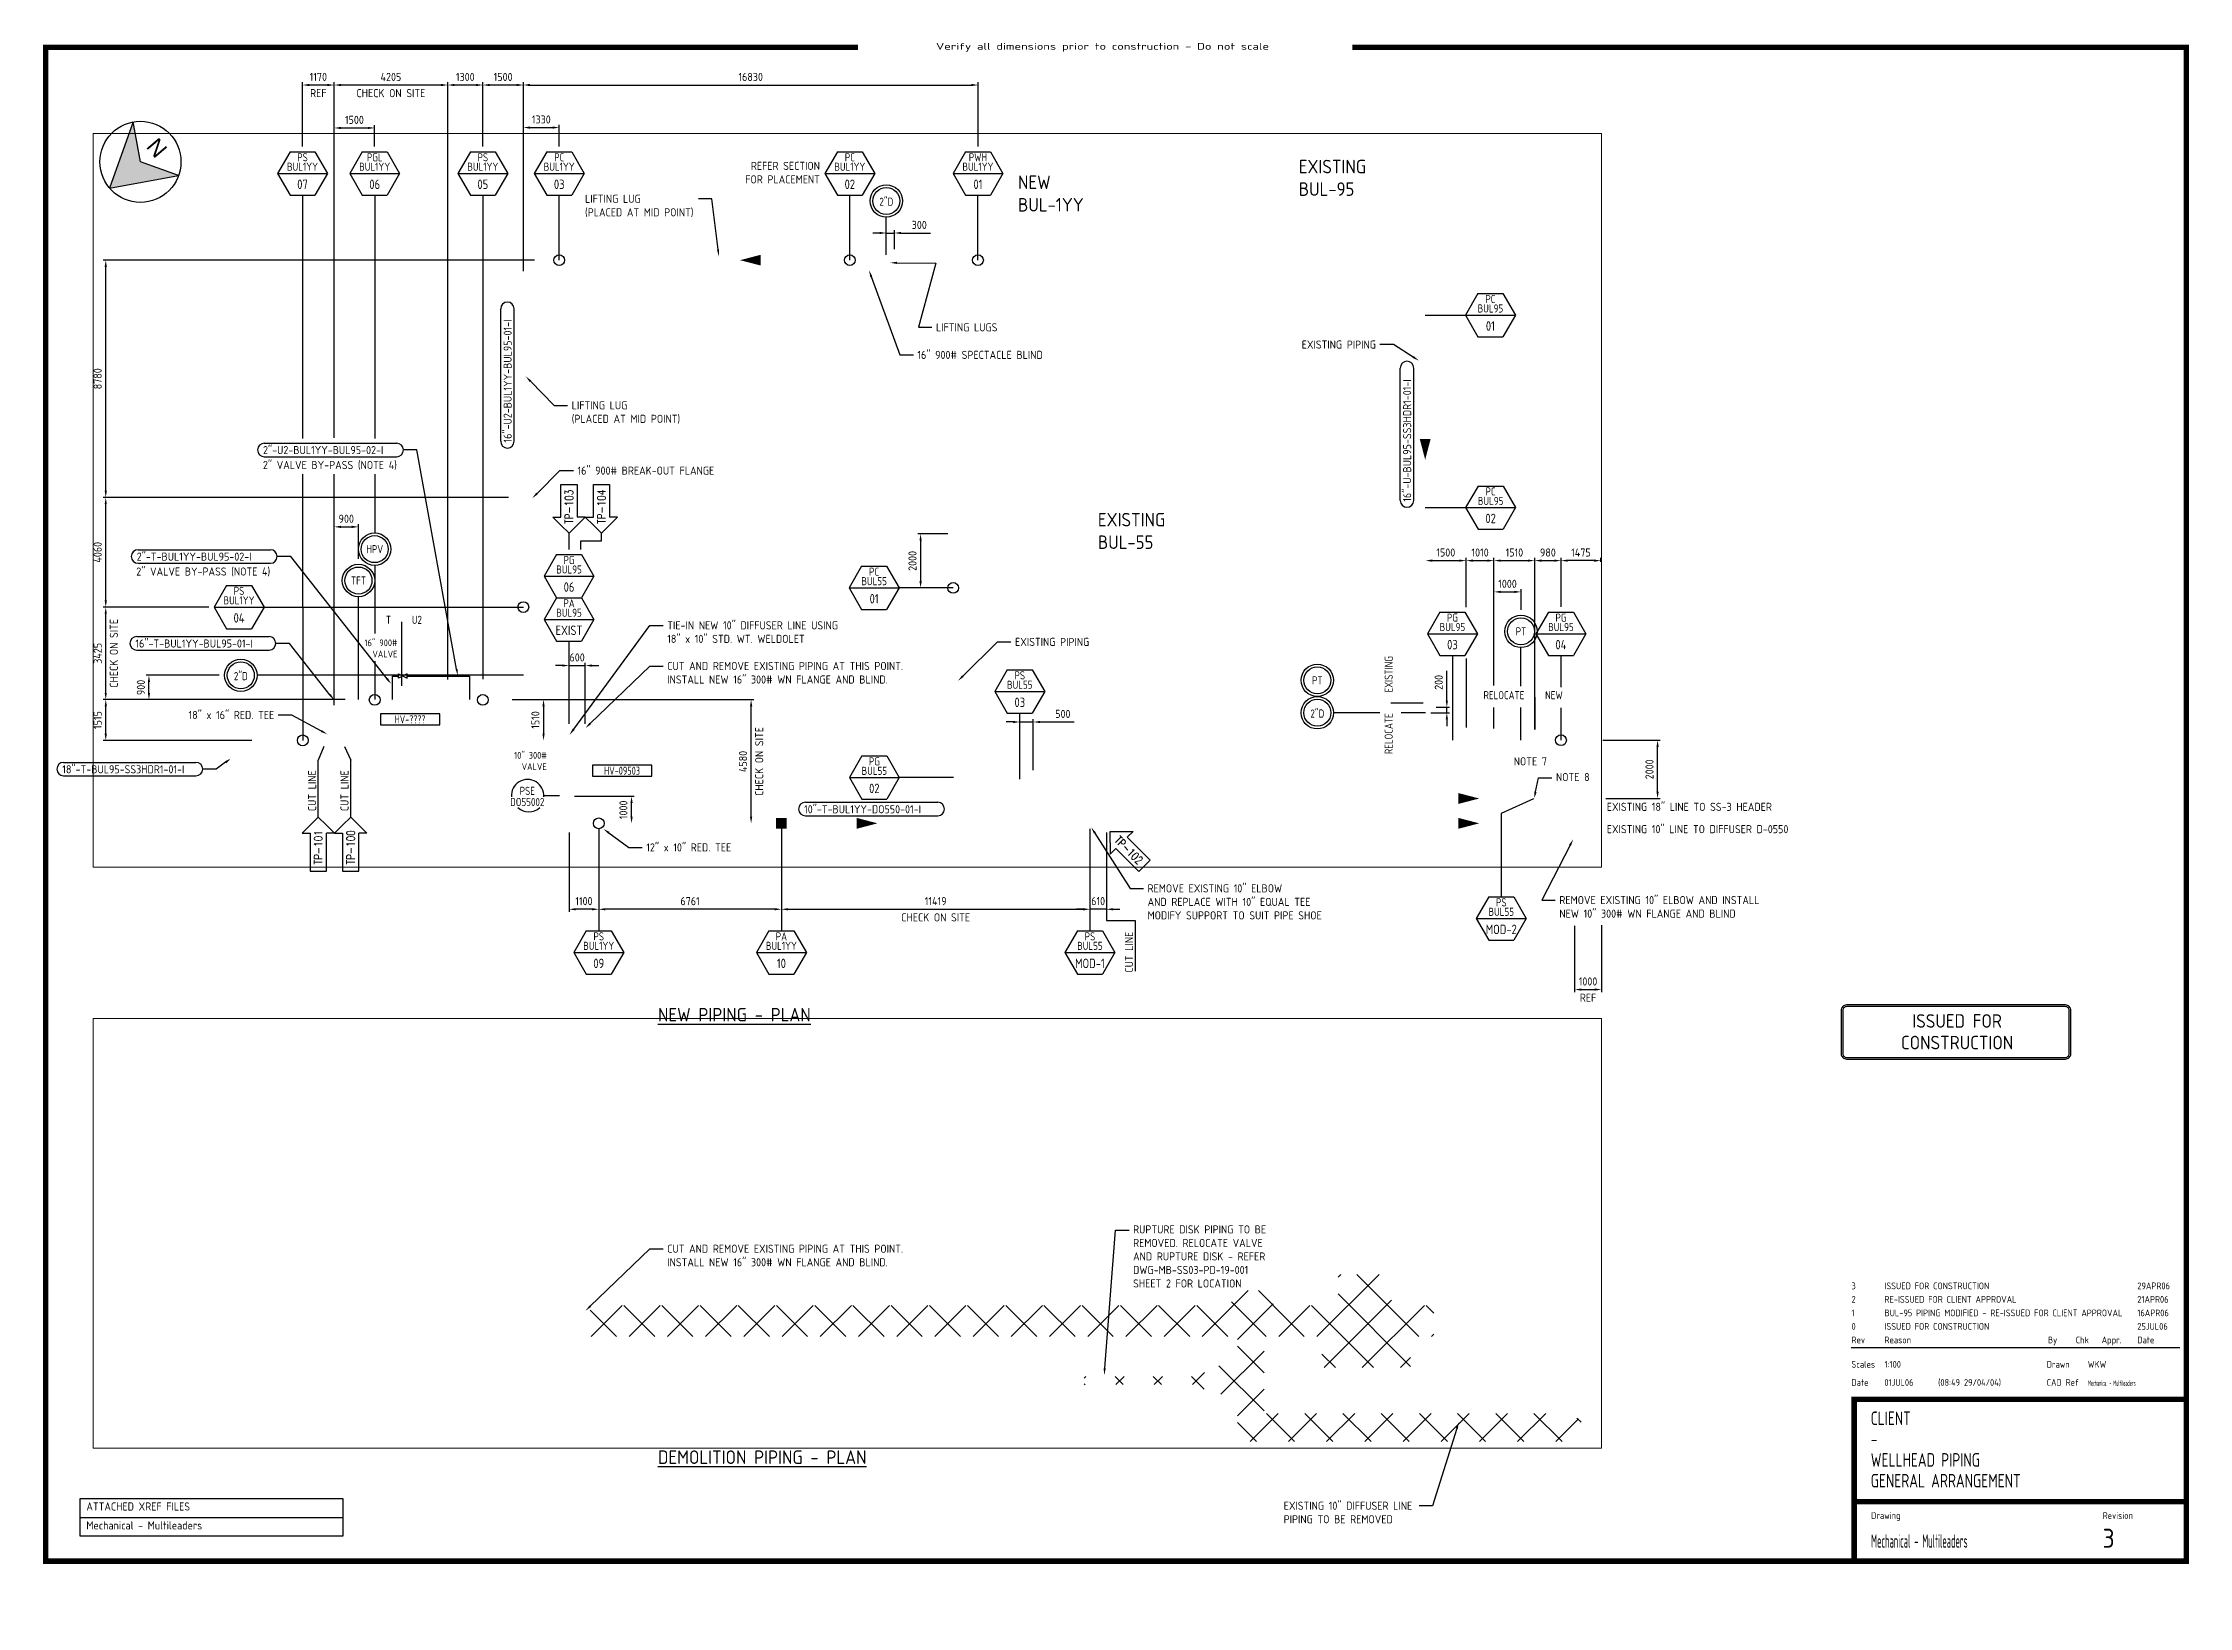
# Paper-space layout 'DWG-MB-SS03-PD-19-001 SHT-1' of a CAD drawing. Extents: x 26 to 820, y 1 to 580.
# The model-space entities are those that its viewports show. They can reach past a viewport. Long polylines and large blocks are cut down to what shows.
import ezdxf
from ezdxf import colors
from ezdxf.entities.mleader import LeaderData, LeaderLine
from ezdxf.enums import TextEntityAlignment as Align
from ezdxf.math import Vec2, Vec3

# ---------------------------------------------------------------- set-up
doc = ezdxf.new("R2010")
doc.units = 0
doc.header["$LTSCALE"] = 0.3
doc.set_wipeout_variables(frame=1)
doc.layers.get('0').update_dxf_attribs({"color": 11, "linetype": 'CONTINUOUS'})
for name, color, linetype in [('2', 5, 'CONTINUOUS'), ('4', 4, 'CONTINUOUS'), ('7', 7, 'CONTINUOUS'), ('CLOUD', 7, 'CONTINUOUS'), ('SHT-2', 5, 'CONTINUOUS'), ('SHT-3', 3, 'CONTINUOUS'), ('SHT-6', 6, 'CONTINUOUS'), ('SHT-7', 7, 'CONTINUOUS'), ('SHTTEXT-2', 5, 'CONTINUOUS'), ('SHTTEXT-3', 3, 'CONTINUOUS'), ('SHTTEXT-4', 4, 'CONTINUOUS'), ('SHTTEXT-5', 6, 'CONTINUOUS'), ('XREF-AP00653AMM02', 7, 'CONTINUOUS'), ('xref-table', 5, 'CONTINUOUS')]:
    doc.layers.add(name, color=color, linetype=linetype)
doc.layers.add('_VP1', color=1, linetype='CONTINUOUS', plot=False)
doc.styles.add('HELV', font='isocp.shx')
doc.styles.add('NORTH_ARROW', font='ARIAL.TTF', dxfattribs={"width": 1.2})
doc.styles.add('PID', font='romans.shx', dxfattribs={"width": 0.8, "height": 3})
doc.styles.add('STAMP', font='isocp.shx')
doc.styles.get("Standard").update_dxf_attribs({"font": 'isocp.shx'})
doc.styles.add('title', font='isocp.shx')
doc.dimstyles.new('1-100', dxfattribs={"dimscale": 0, "dimtxt": 3, "dimasz": 2.5, "dimexe": 1, "dimexo": 2, "dimgap": 1.5, "dimtad": 1, "dimlfac": -100, "dimrnd": 1, "dimdsep": 46, "dimtxsty": 'Standard', "dimsah": 1, "dimcen": 0.09, "dimdle": 2, "dimclrd": 256, "dimclre": 256, "dimclrt": 256, "dimadec": 0, "dimazin": 0, "dimtfac": 1, "dimtdec": 4, "dimtix": 1, "dimtmove": 0, "dimatfit": 1, "dimfxl": 1, "dimtolj": 1, "dimarcsym": 0})

psp = doc.layouts.new('DWG-MB-SS03-PD-19-001 SHT-1')

# ---------------------------------------------------------------- texts
at = {"layer": '2', "color": 5, "width": 0.9}
for s, p in [('PSE', (205.30578, 303.44562)), ('DO55002', (205.30578, 299.32295))]:
    psp.add_text(s, height=3, dxfattribs=at).set_placement(p, align=Align.MIDDLE)
at = {"layer": '2', "style": 'title'}
for s, insert, char_height, width, attachment_point in [('REFER SECTION FOR PLACEMENT', (313.64163, 536.25739), 3, 30.44, 3), ('2" VALVE BY-PASS (NOTE 4)', (107.45614, 425.545), 3, 55.4395629, 1), ('2" VALVE BY-PASS (NOTE 4)', (60.57751, 386.11418), 3, 52.4865778, 1), ('16" 900# VALVE', (157.2738, 359.47582), 2.5, 21.06, 3), ('10" 300# VALVE', (212.52258, 317.83168), 2.5, 21.06, 3), ('NOTE 7', (570.43713, 315.85878), 3, 13.17, 1), ('EXISTING 18" LINE TO SS-3 HEADER', (604.87072, 299.02452), 3, 75.2926111, 1), ('EXISTING 10" LINE TO DIFFUSER D-0550', (604.87072, 290.76181), 3, 75.29, 1), ('{\\L\\C4;NEW PIPING - PLAN}', (253.69076, 223.0924), 5, 77.7800008, 1), ('{\\L\\C4;DEMOLITION PIPING - PLAN}', (253.69076, 59.31346), 5, 77.7800008, 1)]:
    psp.add_mtext(s, dxfattribs=dict(at, insert=insert, char_height=char_height, width=width, attachment_point=attachment_point))
at = {"layer": '2', "char_height": 3, "width": 39.81, "attachment_point": 1, "rotation": 90, "style": 'title'}
for insert in [(124.17293, 295.91604), (136.17293, 295.91604), (426.53082, 236.17216)]:
    psp.add_mtext('CUT LINE', dxfattribs=dict(at, insert=insert))
at = {"layer": '4', "char_height": 5, "width": 49.77, "attachment_point": 1, "style": 'title'}
for s, insert in [('EXISTING\\PBUL-95', (490.87097, 537.00003)), ('NEW\\PBUL-1YY', (386.94984, 531.1885)), ('EXISTING\\PBUL-55', (416.52273, 406.30247))]:
    psp.add_mtext(s, dxfattribs=dict(at, insert=insert))
at = {"layer": 'xref-table', "color": 3, "style": 'title'}
psp.add_text('ATTACHED XREF FILES', height=3, dxfattribs=at).set_placement((42.11019, 37.06556))
at = {"layer": 'xref-table', "style": 'title'}
psp.add_text('Mechanical - Multileaders', height=3, dxfattribs=at).set_placement((42.11019, 30.06556))

msp = doc.modelspace()

# ---------------------------------------------------------------- blocks, each defined once
blk = doc.blocks.new('_G001')
blk.add_hatch(color=2).paths.add_polyline_path([(0, 15), (-12.99, -7.5), (0, 0), (12.99, -7.5)])
at = {"color": 2}
blk.add_lwpolyline([(0, 15), (-12.99, -7.5), (0, 0), (12.99, -7.5)], close=True, dxfattribs=at)
blk.add_circle((0, 0), 15, dxfattribs=at)
at = {"layer": '2', "style": 'NORTH_ARROW'}
blk.add_text('N', height=6, dxfattribs=at).set_placement((0, -10.97), align=Align.CENTER)
blk = doc.blocks.new('*D2')
at = {"layer": '2', "lineweight": -2}
for p, q in [((218.26, 349.81), (215.76, 349.81)), ((220.76, 328.21), (220.76, 350.81)), ((220.76, 349.81), (226.76, 349.81)), ((226.76, 328.24), (226.76, 350.81)), ((229.26, 349.81), (231.76, 349.81))]:
    blk.add_line(p, q, dxfattribs=at)
at = {"layer": '2'}
for points in [[(218.26, 350.22), (218.26, 349.39), (220.76, 349.81)], [(229.26, 350.22), (229.26, 349.39), (226.76, 349.81)]]:
    blk.add_solid(points, dxfattribs=at)
at = {"layer": '2', "insert": (223.76, 352.81), "char_height": 3, "attachment_point": 5}
blk.add_mtext('\\A1;600', dxfattribs=at)
blk = doc.blocks.new('*D4')
at = {"layer": '2', "lineweight": -2}
for p, q in [((222.76, 301.41), (244.9, 301.41)), ((243.9, 293.91), (243.9, 298.91))]:
    blk.add_line(p, q, dxfattribs=at)
at = {"layer": '2'}
for points in [[(243.48, 298.91), (244.32, 298.91), (243.9, 301.41)], [(243.48, 293.91), (244.32, 293.91), (243.9, 291.41)]]:
    blk.add_solid(points, dxfattribs=at)
at = {"layer": '2', "insert": (240.9, 296.41), "char_height": 3, "attachment_point": 5, "rotation": 90}
blk.add_mtext('\\A1;1000', dxfattribs=at)
blk = doc.blocks.new('*D5')
at = {"layer": '2', "lineweight": -2}
for p, q in [((413.56, 289.41), (413.56, 258.61)), ((419.66, 288.05), (419.66, 258.61)), ((411.06, 259.61), (408.56, 259.61)), ((419.66, 259.61), (413.56, 259.61)), ((422.16, 259.61), (424.66, 259.61))]:
    blk.add_line(p, q, dxfattribs=at)
at = {"layer": '2'}
for points in [[(411.06, 260.03), (411.06, 259.19), (413.56, 259.61)], [(422.16, 260.03), (422.16, 259.19), (419.66, 259.61)]]:
    blk.add_solid(points, dxfattribs=at)
at = {"layer": '2', "insert": (416.61, 262.61), "char_height": 3, "attachment_point": 5}
blk.add_mtext('\\A1;610', dxfattribs=at)
blk = doc.blocks.new('*D6')
at = {"layer": '2', "lineweight": -2}
for p, q in [((231.76, 289.41), (231.76, 258.61)), ((299.37, 289.41), (299.37, 258.61)), ((296.87, 259.61), (234.26, 259.61))]:
    blk.add_line(p, q, dxfattribs=at)
at = {"layer": '2'}
for points in [[(234.26, 260.03), (234.26, 259.19), (231.76, 259.61)], [(296.87, 260.03), (296.87, 259.19), (299.37, 259.61)]]:
    blk.add_solid(points, dxfattribs=at)
at = {"layer": '2', "insert": (265.57, 262.61), "char_height": 3, "attachment_point": 5}
blk.add_mtext('\\A1;6761', dxfattribs=at)
blk = doc.blocks.new('*D7')
at = {"layer": '2', "lineweight": -2}
for p, q in [((199.73, 337.22), (289.16, 337.22)), ((288.16, 293.91), (288.16, 334.72))]:
    blk.add_line(p, q, dxfattribs=at)
at = {"layer": '2'}
for points in [[(287.74, 334.72), (288.58, 334.72), (288.16, 337.22)], [(287.74, 293.91), (288.58, 293.91), (288.16, 291.41)]]:
    blk.add_solid(points, dxfattribs=at)
at = {"layer": '2', "char_height": 3, "attachment_point": 5, "rotation": 90}
for s, insert in [('\\A1;CHECK ON SITE', (291.16, 314.31)), ('\\A1;4580', (285.16, 314.31))]:
    blk.add_mtext(s, dxfattribs=dict(at, insert=insert))
blk = doc.blocks.new('*D8')
at = {"layer": '2', "lineweight": -2}
blk.add_line((211.32, 334.72), (211.32, 324.62), dxfattribs=at)
at = {"layer": '2'}
for points in [[(210.91, 334.72), (211.74, 334.72), (211.32, 337.22)], [(210.91, 324.62), (211.74, 324.62), (211.32, 322.12)]]:
    blk.add_solid(points, dxfattribs=at)
at = {"layer": '2', "insert": (208.32, 329.67), "char_height": 3, "attachment_point": 5, "rotation": 90}
blk.add_mtext('\\A1;1510', dxfattribs=at)
blk = doc.blocks.new('_M049')
blk.add_line((0, 12), (0, 0))
for points in [[(0, 10, 0, 1, 0), (-2.5, 10, 0, 0, 0), (-10, 10, 0, 0, 0)], [(0, 10, 0, 1, 0), (2.5, 10, 0, 0, 0), (10, 10, 0, 0, 0)]]:
    blk.add_lwpolyline(points, format="xyseb")
at = {"color": 5, "width": 0.9}
blk.add_attdef('SPEC1', text='', height=3, dxfattribs=at).set_placement((-3.84, 11.26), align=Align.RIGHT)
blk.add_attdef('SPEC2', (3.84, 11.26), '', height=3, dxfattribs=at)
blk = doc.blocks.new('_M041')
blk.add_3dface([(0, -2), (22, -2), (22, 2), (0, 2)])
at = {"color": 5, "width": 0.9}
blk.add_attdef('VALVE-NUMBER', text='', height=3, dxfattribs=at).set_placement((11, 0), align=Align.MIDDLE)
blk = doc.blocks.new('_P021')
for p, q in [((6, 3), (18, 3)), ((18, -3), (6, -3))]:
    blk.add_line(p, q)
for points, invisible_edges in [([(0, 0), (3, 3), (3, -3), (0, 0)], 2), ([(3, 3), (6, 6), (6, 3), (3, 3)], 4), ([(18, 3), (18, -3), (3, -3), (3, 3)], 14), ([(3, -3), (6, -6), (6, -3), (3, -3)], 4)]:
    blk.add_3dface(points, dxfattribs=dict(invisible_edges=invisible_edges))
at = {"color": 5, "style": 'PID', "width": 0.8}
blk.add_attdef('TP-08', text='', height=3, dxfattribs=at).set_placement((9.79, 0), align=Align.MIDDLE)
blk = doc.blocks.new('_P022')
for p, q in [((-6, 3), (-20, 3)), ((-20, -3), (-6, -3))]:
    blk.add_line(p, q)
for points, invisible_edges in [([(-20, 3), (-20, -3), (-3, -3), (-3, 3)], 14), ([(-3, 3), (-6, 6), (-6, 3), (-3, 3)], 4), ([(0, 0), (-3, 3), (-3, -3), (0, 0)], 2), ([(-3, -3), (-6, -6), (-6, -3), (-3, -3)], 4)]:
    blk.add_3dface(points, dxfattribs=dict(invisible_edges=invisible_edges))
at = {"color": 5, "style": 'PID', "width": 0.8}
blk.add_attdef('TP-08', text='', height=3, dxfattribs=at).set_placement((-11.21, 0), align=Align.MIDDLE)
blk = doc.blocks.new('*D14')
at = {"layer": '2', "lineweight": -2}
for p, q in [((137.92, 337.21), (48.28, 337.21)), ((49.28, 324.55), (49.28, 334.71)), ((103.3, 322.05), (48.28, 322.05))]:
    blk.add_line(p, q, dxfattribs=at)
at = {"layer": '2'}
for points in [[(48.87, 334.71), (49.7, 334.71), (49.28, 337.21)], [(48.87, 324.55), (49.7, 324.55), (49.28, 322.05)]]:
    blk.add_solid(points, dxfattribs=at)
at = {"layer": '2', "insert": (46.28, 329.63), "char_height": 3, "attachment_point": 5, "rotation": 90}
blk.add_mtext('\\A1;1515', dxfattribs=at)
blk = doc.blocks.new('*D15')
at = {"layer": '2', "lineweight": -2}
for p, q in [((87.38, 371.46), (48.28, 371.46)), ((49.28, 339.71), (49.28, 368.96)), ((137.92, 337.21), (48.28, 337.21))]:
    blk.add_line(p, q, dxfattribs=at)
at = {"layer": '2'}
for points in [[(48.87, 368.96), (49.7, 368.96), (49.28, 371.46)], [(48.87, 339.71), (49.7, 339.71), (49.28, 337.21)]]:
    blk.add_solid(points, dxfattribs=at)
at = {"layer": '2', "char_height": 3, "attachment_point": 5, "rotation": 90}
for s, insert in [('\\A1;CHECK ON SITE', (52.28, 354.33)), ('\\A1;3425', (46.28, 354.33))]:
    blk.add_mtext(s, dxfattribs=dict(at, insert=insert))
blk = doc.blocks.new('*D16')
at = {"layer": '2', "lineweight": -2}
for p, q in [((207.94, 499.85), (48.28, 499.85)), ((49.28, 414.55), (49.28, 497.35)), ((198.32, 412.05), (48.28, 412.05))]:
    blk.add_line(p, q, dxfattribs=at)
at = {"layer": '2'}
for points in [[(48.87, 497.35), (49.7, 497.35), (49.28, 499.85)], [(48.87, 414.55), (49.7, 414.55), (49.28, 412.05)]]:
    blk.add_solid(points, dxfattribs=at)
at = {"layer": '2', "insert": (46.28, 455.95), "char_height": 3, "attachment_point": 5, "rotation": 90}
blk.add_mtext('\\A1;8780', dxfattribs=at)
blk = doc.blocks.new('*D17')
at = {"layer": '2', "lineweight": -2}
for p, q in [((203.85, 495.76), (203.85, 565.68)), ((206.35, 564.68), (369.65, 564.68)), ((372.15, 541.94), (372.15, 565.68))]:
    blk.add_line(p, q, dxfattribs=at)
at = {"layer": '2'}
for points in [[(206.35, 565.1), (206.35, 564.26), (203.85, 564.68)], [(369.65, 565.1), (369.65, 564.26), (372.15, 564.68)]]:
    blk.add_solid(points, dxfattribs=at)
at = {"layer": '2', "insert": (288, 567.68), "char_height": 3, "attachment_point": 5}
blk.add_mtext('\\A1;16830', dxfattribs=at)
blk = doc.blocks.new('*D18')
at = {"layer": '2', "lineweight": -2}
for p, q in [((188.86, 541.94), (188.86, 565.68)), ((201.36, 564.68), (191.36, 564.68))]:
    blk.add_line(p, q, dxfattribs=at)
at = {"layer": '2'}
for points in [[(191.36, 565.1), (191.36, 564.26), (188.86, 564.68)], [(201.36, 565.1), (201.36, 564.26), (203.86, 564.68)]]:
    blk.add_solid(points, dxfattribs=at)
at = {"layer": '2', "insert": (196.36, 567.68), "char_height": 3, "attachment_point": 5}
blk.add_mtext('\\A1;1500', dxfattribs=at)
blk = doc.blocks.new('*D19')
at = {"layer": '2', "lineweight": -2}
for p, q in [((175.86, 344.65), (175.86, 565.68)), ((186.36, 564.68), (178.36, 564.68)), ((188.86, 541.94), (188.86, 565.68))]:
    blk.add_line(p, q, dxfattribs=at)
at = {"layer": '2'}
for points in [[(178.36, 565.1), (178.36, 564.26), (175.86, 564.68)], [(186.36, 565.1), (186.36, 564.26), (188.86, 564.68)]]:
    blk.add_solid(points, dxfattribs=at)
at = {"layer": '2', "insert": (182.36, 567.68), "char_height": 3, "attachment_point": 5}
blk.add_mtext('\\A1;1300', dxfattribs=at)
blk = doc.blocks.new('*D20')
at = {"layer": '2', "lineweight": -2}
for p, q in [((133.81, 435.87), (133.81, 565.68)), ((173.36, 564.68), (136.31, 564.68)), ((175.86, 344.65), (175.86, 565.68))]:
    blk.add_line(p, q, dxfattribs=at)
at = {"layer": '2'}
for points in [[(136.31, 565.1), (136.31, 564.26), (133.81, 564.68)], [(173.36, 565.1), (173.36, 564.26), (175.86, 564.68)]]:
    blk.add_solid(points, dxfattribs=at)
at = {"layer": '2', "char_height": 3, "attachment_point": 5}
for s, insert in [('\\A1;4205', (154.83, 567.68)), ('\\A1;CHECK ON SITE', (154.83, 561.68))]:
    blk.add_mtext(s, dxfattribs=dict(at, insert=insert))
blk = doc.blocks.new('_M033')
blk.add_circle((0, 0), 2)
blk = doc.blocks.new('_M030')
for p, q in [((-4.62, 16), (-9.24, 8)), ((-4.62, 16), (4.62, 16)), ((4.62, 16), (9.24, 8)), ((-9.24, 8), (-4.62, 0)), ((9.24, 8), (4.62, 0)), ((-4.62, 0), (4.62, 0))]:
    blk.add_line(p, q)
at = {"color": 5}
blk.add_line((-9.24, 8), (9.24, 8), dxfattribs=at)
at = {"color": 0, "width": 0.9}
for tag, p in [('LINENO', (0, 9)), ('TYPE', (0, 12.5))]:
    blk.add_attdef(tag, text='', height=3, dxfattribs=at).set_placement(p, align=Align.CENTER)
at = {"color": 3, "width": 0.9}
blk.add_attdef('SUPPNO', text='', height=3.5, dxfattribs=at).set_placement((0, 4), align=Align.MIDDLE)
blk = doc.blocks.new('*D22')
at = {"layer": '2', "lineweight": -2}
for p, q in [((203.85, 495.76), (203.85, 549.93)), ((206.35, 548.93), (214.65, 548.93)), ((217.15, 541.94), (217.15, 549.93))]:
    blk.add_line(p, q, dxfattribs=at)
at = {"layer": '2'}
for points in [[(206.35, 549.35), (206.35, 548.51), (203.85, 548.93)], [(214.65, 549.35), (214.65, 548.51), (217.15, 548.93)]]:
    blk.add_solid(points, dxfattribs=at)
at = {"layer": '2', "insert": (210.5, 551.93), "char_height": 3, "attachment_point": 5}
blk.add_mtext('\\A1;1330', dxfattribs=at)
blk = doc.blocks.new('*D23')
at = {"layer": '2', "lineweight": -2}
for p, q in [((122.11, 541.94), (122.11, 565.68)), ((131.31, 564.68), (124.61, 564.68)), ((133.81, 435.87), (133.81, 565.68))]:
    blk.add_line(p, q, dxfattribs=at)
at = {"layer": '2'}
for points in [[(124.61, 565.1), (124.61, 564.26), (122.11, 564.68)], [(131.31, 565.1), (131.31, 564.26), (133.81, 564.68)]]:
    blk.add_solid(points, dxfattribs=at)
at = {"layer": '2', "char_height": 3, "attachment_point": 5}
for s, insert in [('\\A1;1170', (127.96, 567.68)), ('\\A1;REF', (127.96, 561.68))]:
    blk.add_mtext(s, dxfattribs=dict(at, insert=insert))
blk = doc.blocks.new('*D24')
at = {"layer": '2', "lineweight": -2}
for p, q in [((198.32, 412.05), (48.28, 412.05)), ((49.28, 373.96), (49.28, 409.55)), ((87.38, 371.46), (48.28, 371.46))]:
    blk.add_line(p, q, dxfattribs=at)
at = {"layer": '2'}
for points in [[(48.87, 409.55), (49.7, 409.55), (49.28, 412.05)], [(48.87, 373.96), (49.7, 373.96), (49.28, 371.46)]]:
    blk.add_solid(points, dxfattribs=at)
at = {"layer": '2', "insert": (46.28, 391.75), "char_height": 3, "attachment_point": 5, "rotation": 90}
blk.add_mtext('\\A1;4060', dxfattribs=at)
blk = doc.blocks.new('*D25')
at = {"layer": '2', "lineweight": -2}
for p, q in [((133.81, 434.09), (133.81, 549.79)), ((136.31, 548.79), (146.31, 548.79)), ((148.81, 541.94), (148.81, 549.79))]:
    blk.add_line(p, q, dxfattribs=at)
at = {"layer": '2'}
for points in [[(136.31, 549.2), (136.31, 548.37), (133.81, 548.79)], [(146.31, 549.2), (146.31, 548.37), (148.81, 548.79)]]:
    blk.add_solid(points, dxfattribs=at)
at = {"layer": '2', "insert": (141.31, 551.79), "char_height": 3, "attachment_point": 5}
blk.add_mtext('\\A1;1500', dxfattribs=at)
blk = doc.blocks.new('_M050')
blk.add_solid([(7.66, -2), (7.66, 2), (0, 0)])
blk = doc.blocks.new('*D26')
at = {"layer": '2', "lineweight": -2}
for p, q in [((299.37, 289.41), (299.37, 258.61)), ((413.56, 289.41), (413.56, 258.61)), ((301.87, 259.61), (411.06, 259.61))]:
    blk.add_line(p, q, dxfattribs=at)
at = {"layer": '2'}
for points in [[(301.87, 260.03), (301.87, 259.19), (299.37, 259.61)], [(411.06, 260.03), (411.06, 259.19), (413.56, 259.61)]]:
    blk.add_solid(points, dxfattribs=at)
at = {"layer": '2', "char_height": 3, "attachment_point": 5}
for s, insert in [('\\A1;11419', (356.47, 262.61)), ('\\A1;CHECK ON SITE', (356.47, 256.61))]:
    blk.add_mtext(s, dxfattribs=dict(at, insert=insert))
blk = doc.blocks.new('_M034')
blk.add_solid([(-2, -2), (2, -2), (-2, 2), (2, 2)])
blk = doc.blocks.new('_M045')
for radius in [6, 5]:
    blk.add_circle((0, 0), radius)
at = {"width": 0.9}
blk.add_attdef('TYPE', text='', height=3, dxfattribs=at).set_placement((0, 0), align=Align.MIDDLE)
blk = doc.blocks.new('*D29')
at = {"layer": '2', "lineweight": -2}
for p, q in [((133.81, 335.1), (133.81, 402.15)), ((136.31, 401.15), (140.3, 401.15)), ((142.8, 389.28), (142.8, 402.15))]:
    blk.add_line(p, q, dxfattribs=at)
at = {"layer": '2'}
for points in [[(136.31, 401.57), (136.31, 400.73), (133.81, 401.15)], [(140.3, 401.57), (140.3, 400.73), (142.8, 401.15)]]:
    blk.add_solid(points, dxfattribs=at)
at = {"layer": '2', "insert": (138.31, 404.15), "char_height": 3, "attachment_point": 5}
blk.add_mtext('\\A1;900', dxfattribs=at)
blk = doc.blocks.new('*D30')
at = {"layer": '2', "lineweight": -2}
for p, q in [((91.27, 346.21), (64.27, 346.21)), ((65.27, 339.71), (65.27, 343.71)), ((135.92, 337.21), (64.27, 337.21))]:
    blk.add_line(p, q, dxfattribs=at)
at = {"layer": '2'}
for points in [[(64.86, 343.71), (65.69, 343.71), (65.27, 346.21)], [(64.86, 339.71), (65.69, 339.71), (65.27, 337.21)]]:
    blk.add_solid(points, dxfattribs=at)
at = {"layer": '2', "insert": (62.27, 341.71), "char_height": 3, "attachment_point": 5, "rotation": 90}
blk.add_mtext('\\A1;900', dxfattribs=at)
blk = doc.blocks.new('*D32')
at = {"layer": '2', "lineweight": -2}
for p, q in [((592.94, 253.49), (592.94, 228.89)), ((602.94, 253.74), (602.94, 228.89)), ((595.44, 229.89), (600.44, 229.89))]:
    blk.add_line(p, q, dxfattribs=at)
at = {"layer": '2'}
for points in [[(595.44, 230.31), (595.44, 229.48), (592.94, 229.89)], [(600.44, 230.31), (600.44, 229.48), (602.94, 229.89)]]:
    blk.add_solid(points, dxfattribs=at)
at = {"layer": '2', "char_height": 3, "attachment_point": 5}
for s, insert in [('\\A1;1000', (597.94, 232.89)), ('\\A1;REF', (597.94, 226.89))]:
    blk.add_mtext(s, dxfattribs=dict(at, insert=insert))
blk = doc.blocks.new('*D34')
at = {"layer": '2', "lineweight": -2}
for p, q in [((220.76, 288.06), (220.76, 258.61)), ((231.76, 289.41), (231.76, 258.61)), ((229.26, 259.61), (223.26, 259.61))]:
    blk.add_line(p, q, dxfattribs=at)
at = {"layer": '2'}
for points in [[(223.26, 260.03), (223.26, 259.19), (220.76, 259.61)], [(229.26, 260.03), (229.26, 259.19), (231.76, 259.61)]]:
    blk.add_solid(points, dxfattribs=at)
at = {"layer": '2', "insert": (226.26, 262.61), "char_height": 3, "attachment_point": 5}
blk.add_mtext('\\A1;1100', dxfattribs=at)
blk = doc.blocks.new('*D35')
at = {"layer": '2', "lineweight": -2}
blk.add_line((540.26, 388.65), (550.32, 388.65), dxfattribs=at)
at = {"layer": '2'}
for points in [[(540.26, 389.07), (540.26, 388.24), (537.76, 388.65)], [(550.32, 389.07), (550.32, 388.24), (552.82, 388.65)]]:
    blk.add_solid(points, dxfattribs=at)
at = {"layer": '2', "insert": (545.29, 391.65), "char_height": 3, "attachment_point": 5}
blk.add_mtext('\\A1;1500', dxfattribs=at)
blk = doc.blocks.new('*D36')
at = {"layer": '2', "lineweight": -2}
for p, q in [((552.82, 371.46), (552.82, 389.65)), ((563.13, 342.46), (563.13, 389.65)), ((555.32, 388.65), (560.63, 388.65))]:
    blk.add_line(p, q, dxfattribs=at)
at = {"layer": '2'}
for points in [[(555.32, 389.07), (555.32, 388.24), (552.82, 388.65)], [(560.63, 389.07), (560.63, 388.24), (563.13, 388.65)]]:
    blk.add_solid(points, dxfattribs=at)
at = {"layer": '2', "insert": (557.98, 391.65), "char_height": 3, "attachment_point": 5}
blk.add_mtext('\\A1;1010', dxfattribs=at)
blk = doc.blocks.new('*D37')
at = {"layer": '2', "lineweight": -2}
for p, q in [((603.43, 322.2), (624.68, 322.2)), ((623.68, 303.1), (623.68, 319.7)), ((604.49, 300.6), (624.68, 300.6))]:
    blk.add_line(p, q, dxfattribs=at)
at = {"layer": '2'}
for points in [[(623.27, 319.7), (624.1, 319.7), (623.68, 322.2)], [(623.27, 303.1), (624.1, 303.1), (623.68, 300.6)]]:
    blk.add_solid(points, dxfattribs=at)
at = {"layer": '2', "insert": (620.68, 311.4), "char_height": 3, "attachment_point": 5, "rotation": 90}
blk.add_mtext('\\A1;2000', dxfattribs=at)
blk = doc.blocks.new('*D38')
at = {"layer": '2', "lineweight": -2}
for p, q in [((385.1, 328.93), (382.6, 328.93)), ((387.6, 309.74), (387.6, 329.93)), ((387.6, 328.93), (392.6, 328.93)), ((392.6, 311.1), (392.6, 329.93)), ((395.1, 328.93), (407.75, 328.93))]:
    blk.add_line(p, q, dxfattribs=at)
at = {"layer": '2'}
for points in [[(385.1, 329.34), (385.1, 328.51), (387.6, 328.93)], [(395.1, 329.34), (395.1, 328.51), (392.6, 328.93)]]:
    blk.add_solid(points, dxfattribs=at)
at = {"layer": '2', "insert": (403.55, 331.93), "char_height": 3, "attachment_point": 5}
blk.add_mtext('\\A1;500', dxfattribs=at)
blk = doc.blocks.new('*D39')
at = {"layer": '2', "lineweight": -2}
for p, q in [((563.13, 342.46), (563.13, 378.07)), ((565.63, 377.07), (570.63, 377.07)), ((573.13, 370.45), (573.13, 378.07))]:
    blk.add_line(p, q, dxfattribs=at)
at = {"layer": '2'}
for points in [[(565.63, 377.49), (565.63, 376.66), (563.13, 377.07)], [(570.63, 377.49), (570.63, 376.66), (573.13, 377.07)]]:
    blk.add_solid(points, dxfattribs=at)
at = {"layer": '2', "insert": (568.13, 380.07), "char_height": 3, "attachment_point": 5}
blk.add_mtext('\\A1;1000', dxfattribs=at)
blk = doc.blocks.new('*D40')
at = {"layer": '2', "lineweight": -2}
for p, q in [((563.13, 342.46), (563.13, 389.65)), ((578.22, 326.18), (578.22, 389.65)), ((565.63, 388.65), (575.72, 388.65))]:
    blk.add_line(p, q, dxfattribs=at)
at = {"layer": '2'}
for points in [[(565.63, 389.07), (565.63, 388.24), (563.13, 388.65)], [(575.72, 389.07), (575.72, 388.24), (578.22, 388.65)]]:
    blk.add_solid(points, dxfattribs=at)
at = {"layer": '2', "insert": (570.68, 391.65), "char_height": 3, "attachment_point": 5}
blk.add_mtext('\\A1;1510', dxfattribs=at)
blk = doc.blocks.new('*D41')
at = {"layer": '2', "lineweight": -2}
for p, q in [((587.94, 371.56), (587.94, 389.65)), ((602.69, 388.17), (602.69, 389.65)), ((600.19, 388.65), (590.44, 388.65))]:
    blk.add_line(p, q, dxfattribs=at)
at = {"layer": '2'}
for points in [[(590.44, 389.07), (590.44, 388.24), (587.94, 388.65)], [(600.19, 389.07), (600.19, 388.24), (602.69, 388.65)]]:
    blk.add_solid(points, dxfattribs=at)
at = {"layer": '2', "insert": (595.32, 391.65), "char_height": 3, "attachment_point": 5}
blk.add_mtext('\\A1;1475', dxfattribs=at)
blk = doc.blocks.new('*D42')
at = {"layer": '2', "lineweight": -2}
for p, q in [((578.22, 326.18), (578.22, 389.65)), ((587.94, 371.56), (587.94, 389.65)), ((580.72, 388.65), (585.44, 388.65))]:
    blk.add_line(p, q, dxfattribs=at)
at = {"layer": '2'}
for points in [[(580.72, 389.07), (580.72, 388.24), (578.22, 388.65)], [(585.44, 389.07), (585.44, 388.24), (587.94, 388.65)]]:
    blk.add_solid(points, dxfattribs=at)
at = {"layer": '2', "insert": (583.08, 391.65), "char_height": 3, "attachment_point": 5}
blk.add_mtext('\\A1;980', dxfattribs=at)
blk = doc.blocks.new('*D43')
at = {"layer": '2', "lineweight": -2}
for p, q in [((335.7, 509.91), (333.2, 509.91)), ((338.2, 501.86), (338.2, 510.91)), ((338.2, 509.91), (341.2, 509.91)), ((341.2, 503.9), (341.2, 510.91)), ((343.7, 509.91), (354.6, 509.91))]:
    blk.add_line(p, q, dxfattribs=at)
at = {"layer": '2'}
for points in [[(335.7, 510.33), (335.7, 509.5), (338.2, 509.91)], [(343.7, 510.33), (343.7, 509.5), (341.2, 509.91)]]:
    blk.add_solid(points, dxfattribs=at)
at = {"layer": '2', "insert": (350.4, 512.91), "char_height": 3, "attachment_point": 5}
blk.add_mtext('\\A1;300', dxfattribs=at)
blk = doc.blocks.new('*D44')
at = {"layer": '2', "lineweight": -2}
for p, q in [((360.94, 398.55), (349.89, 398.55)), ((350.89, 396.05), (350.89, 381.05)), ((354.23, 378.55), (349.89, 378.55))]:
    blk.add_line(p, q, dxfattribs=at)
at = {"layer": '2'}
for points in [[(350.48, 396.05), (351.31, 396.05), (350.89, 398.55)], [(350.48, 381.05), (351.31, 381.05), (350.89, 378.55)]]:
    blk.add_solid(points, dxfattribs=at)
at = {"layer": '2', "insert": (347.89, 388.55), "char_height": 3, "attachment_point": 5, "rotation": 90}
blk.add_mtext('\\A1;2000', dxfattribs=at)
blk = doc.blocks.new('*D45')
at = {"layer": '2', "lineweight": -2}
for p, q in [((545.68, 336.85), (545.68, 347.83)), ((541.78, 334.35), (546.68, 334.35)), ((545.68, 332.35), (545.68, 334.35)), ((539.75, 332.35), (546.68, 332.35)), ((545.68, 329.85), (545.68, 327.35))]:
    blk.add_line(p, q, dxfattribs=at)
at = {"layer": '2'}
for points in [[(545.26, 336.85), (546.09, 336.85), (545.68, 334.35)], [(545.26, 329.85), (546.09, 329.85), (545.68, 332.35)]]:
    blk.add_solid(points, dxfattribs=at)
at = {"layer": '2', "insert": (542.68, 343.59), "char_height": 3, "attachment_point": 5, "rotation": 90}
blk.add_mtext('\\A1;200', dxfattribs=at)
blk = doc.blocks.new('_G053')
for points in [[(-40.5, -10), (40.5, -10, 0.414214), (42.5, -8), (42.5, 8, 0.414214), (40.5, 10), (-40.5, 10, 0.414214), (-42.5, 8), (-42.5, -8, 0.414214)], [(-40.5, -9.4), (40.5, -9.4, 0.414214), (41.9, -8), (41.9, 8, 0.414214), (40.5, 9.4), (-40.5, 9.4, 0.414214), (-41.9, 8), (-41.9, -8, 0.414214)]]:
    blk.add_lwpolyline(points, format="xyb", close=True)
at = {"style": 'STAMP'}
for s, p in [('ISSUED FOR', (0.42, 4.1)), ('CONSTRUCTION', (0.42, -3.9))]:
    blk.add_text(s, height=5, dxfattribs=at).set_placement(p, align=Align.MIDDLE)
blk = doc.blocks.new('A1-AP00653')
at = {"layer": 'SHT-2'}
blk.add_line((707.2, 90.09), (828.81, 90.09), dxfattribs=at)
at = {"layer": 'SHT-6'}
blk.add_line((831.26, 11.05), (831.26, 11.05), dxfattribs=at)
at = {"layer": 'SHT-7', "const_width": 2}
for points in [[(339.51, 571.34), (38.87, 571.34), (38.87, 11.05), (831.26, 11.05), (831.26, 33.05), (831.26, 70.91), (831.26, 571.34), (522.49, 571.34)], [(831.26, 70.91), (708.3, 70.91), (708.3, 33.05), (708.3, 11.05)], [(831.26, 33.05), (708.3, 33.05)]]:
    blk.add_lwpolyline(points, dxfattribs=at)
at = {"layer": 'SHT-2'}
for s, p in [('Rev', (707.31, 91.68)), ('Reason', (719.51, 91.68)), ('By', (780.01, 91.68)), ('Chk', (790.31, 91.68)), ('Appr.', (799.91, 91.68)), ('Date', (813.11, 91.68)), ('Scales', (707.31, 82.65)), ('Drawn', (779.57, 82.65)), ('Date', (707.31, 75.93)), ('CAD Ref', (779.57, 75.93)), ('Drawing', (714.58, 26.67)), ('Revision', (800.27, 26.67))]:
    blk.add_text(s, height=2.5, dxfattribs=at).set_placement(p)
at = {"layer": 'SHT-3', "style": 'HELV', "width": 1.5}
blk.add_text('Verify all dimensions prior to construction - Do not scale', height=2.5, dxfattribs=at).set_placement((430.08, 571.34), align=Align.MIDDLE)
at = {"layer": 'SHTTEXT-2', "flags": 8}
for tag, p in [('ISS_K', (707.31, 141.68)), ('ISS_K_TEXT', (719.51, 141.68)), ('REV_K_BY', (779.53, 141.68)), ('CHK_K_BY', (789.83, 141.68)), ('APP_K_BY', (799.43, 141.68)), ('ISS_K_DATE', (813.11, 141.68)), ('ISS_J', (707.31, 136.68)), ('ISS_J_TEXT', (719.51, 136.68)), ('REV_J_BY', (779.53, 136.68)), ('CHK_J_BY', (789.83, 136.68)), ('APP_J_BY', (799.43, 136.68)), ('ISS_J_DATE', (813.11, 136.68)), ('ISS_H', (707.31, 131.68)), ('ISS_G', (707.31, 126.68)), ('ISS_H_TEXT', (719.51, 131.68)), ('ISS_G_TEXT', (719.51, 126.68)), ('REV_H_BY', (779.53, 131.68)), ('REV_G_BY', (779.53, 126.68)), ('CHK_H_BY', (789.83, 131.68)), ('CHK_G_BY', (789.83, 126.68)), ('APP_H_BY', (799.43, 131.68)), ('APP_G_BY', (799.43, 126.68)), ('ISS_H_DATE', (813.11, 131.68)), ('ISS_G_DATE', (813.11, 126.68)), ('ISS_F', (707.31, 121.68)), ('ISS_E', (707.31, 116.68)), ('ISS_F_TEXT', (719.51, 121.68)), ('ISS_E_TEXT', (719.51, 116.68)), ('REV_F_BY', (779.53, 121.68)), ('REV_E_BY', (779.53, 116.68)), ('CHK_F_BY', (789.83, 121.68)), ('CHK_E_BY', (789.83, 116.68)), ('APP_F_BY', (799.43, 121.68)), ('APP_E_BY', (799.43, 116.68)), ('ISS_F_DATE', (813.11, 121.68)), ('ISS_E_DATE', (813.11, 116.68)), ('ISS_D', (707.31, 111.68)), ('ISS_D_TEXT', (719.51, 111.68)), ('REV_D_BY', (779.53, 111.68)), ('CHK_D_BY', (789.83, 111.68)), ('APP_D_BY', (799.43, 111.68)), ('ISS_D_DATE', (813.11, 111.68)), ('ISS_C', (707.31, 106.68)), ('ISS_B', (707.31, 101.68)), ('ISS_C_TEXT', (719.51, 106.68)), ('ISS_B_TEXT', (719.51, 101.68)), ('REV_C_BY', (779.53, 106.68)), ('REV_B_BY', (779.53, 101.68)), ('CHK_C_BY', (789.83, 106.68)), ('CHK_B_BY', (789.83, 101.68)), ('APP_C_BY', (799.43, 106.68)), ('APP_B_BY', (799.43, 101.68)), ('ISS_C_DATE', (813.11, 106.68)), ('ISS_B_DATE', (813.11, 101.68)), ('ISS_A', (707.31, 96.68)), ('ISS_A_TEXT', (719.51, 96.68)), ('REV_A_BY', (779.53, 96.68)), ('CHK_A_BY', (789.83, 96.68)), ('APP_A_BY', (799.43, 96.68)), ('ISS_A_DATE', (813.11, 96.68))]:
    blk.add_attdef(tag, p, '', height=2.5, dxfattribs=at)
at = {"layer": 'SHTTEXT-3'}
for tag, p in [('SCALE', (719.55, 82.65)), ('DRAWN', (794.77, 82.65)), ('DATE', (719.49, 75.93)), ('PLOTDATE', (739.37, 75.93)), ('CAD_REF', (794.83, 75.93))]:
    blk.add_attdef(tag, p, '', height=2.5, dxfattribs=at)
at = {"layer": 'SHTTEXT-4', "width": 0.8, "flags": 8}
for tag, p in [('JOB1', (714.43, 61.42)), ('JOB2', (714.43, 53.72)), ('DWG1', (714.43, 46.02)), ('DWG2', (714.43, 38.32))]:
    blk.add_attdef(tag, p, '', height=5, dxfattribs=at)
at = {"layer": 'SHTTEXT-5'}
for tag, p in [('DWGNU', (714.58, 16.01)), ('ISSUE', (800.27, 16.01))]:
    blk.add_attdef(tag, p, '', height=7, dxfattribs=at)
blk = doc.blocks.new('mleader')
at = {"layer": '2'}
for p, q in [((-47.5, 2.5), (1.5, 2.5)), ((-47.5, -2.5), (1.5, -2.5))]:
    blk.add_line(p, q, dxfattribs=at)
for centre, start, end in [((-47.5, 0), 90, 270), ((1.5, 0), 270, 90)]:
    blk.add_arc(centre, 2.5, start, end, dxfattribs=at)
at = {"layer": '2', "style": 'title'}
blk.add_attdef('VALUE', (-47.98, -1.57), '', height=3, dxfattribs=at)
blk = doc.blocks.new('_P100')
for p, q in [((0, 2), (8, -2)), ((8, 2), (0, -2)), ((0, -2), (0, 2)), ((8, -2), (8, 2))]:
    blk.add_line(p, q)
at = {"color": 2, "style": 'PID', "width": 0.8, "flags": 8}
for tag, p in [('SIZE', (4, 3)), ('TAG-NO', (4, -6))]:
    blk.add_attdef(tag, text='', height=3, dxfattribs=at).set_placement(p, align=Align.CENTER)

# ---------------------------------------------------------------- dimensions: what is measured, and where the dimension line sits
at = {"layer": '2'}
for base, p1, p2, text, override, picture, middle in [((122.11055, 564.68163), (133.80794, 433.87033), (122.11055, 539.94359), '<>\\XREF', {"dimscale": 1, "dimtmove": 1}, '*D23', (127.95925, 564.68163)), ((133.80794, 564.68163), (175.85602, 342.65373), (133.80794, 433.87033), '<>\\XCHECK ON SITE', {"dimscale": 1, "dimtmove": 1}, '*D20', (154.83198, 564.68163)), ((552.82423, 388.65494), (537.75729, 329.06208), (552.82423, 369.46379), '1500', {"dimscale": 1, "dimse1": 1, "dimse2": 1}, '*D35', (545.29076, 391.65494)), ((563.13141, 388.65494), (552.82423, 369.46379), (563.13141, 340.45566), '1010', {"dimscale": 1, "dimtmove": 1}, '*D36', (557.97782, 391.65494)), ((578.2202, 388.65494), (563.13141, 340.45566), (578.2202, 324.18008), '1510', {"dimscale": 1}, '*D40', (570.6758, 391.65494)), ((587.94009, 388.65494), (578.2202, 324.18008), (587.94009, 369.55864), '980', {"dimscale": 1}, '*D42', (583.08015, 391.65494)), ((413.56184, 259.61071), (299.37094, 291.41317), (413.56184, 291.41296), '<>\\XCHECK ON SITE', {"dimscale": 1, "dimtmove": 1}, '*D26', (356.46639, 259.61071)), ((602.93781, 229.8944), (592.94177, 255.49247), (602.93781, 255.73769), '<>\\XREF', {"dimscale": 1}, '*D32', (597.93979, 229.8944))]:
    dim = psp.add_linear_dim(base=base, p1=p1, p2=p2, text=text, dimstyle='1-100', override=override, dxfattribs=at)
    dim.commit()
    dim.dimension.update_dxf_attribs({"geometry": picture, "text_midpoint": middle})
for base, p1, p2, override, picture, middle in [((175.85602, 564.68163), (188.85602, 539.94359), (175.85602, 342.65373), {"dimscale": 1, "dimtmove": 1}, '*D19', (182.35602, 567.68163)), ((188.85602, 564.68163), (203.85761, 493.75819), (188.85602, 539.94359), {"dimscale": 1, "dimse1": 1, "dimtmove": 1}, '*D18', (196.35681, 567.68163)), ((372.1464, 564.68163), (203.84761, 493.75819), (372.1464, 539.94359), {"dimscale": 1}, '*D17', (287.997, 567.68163)), ((148.80794, 548.78786), (133.80794, 432.08781), (148.80794, 539.94359), {"dimscale": 1}, '*D25', (141.30794, 551.78786)), ((217.14759, 548.92855), (203.84761, 493.75819), (217.14759, 539.94359), {"dimscale": 1}, '*D22', (210.4976, 551.92855)), ((142.803, 401.14975), (133.80794, 333.09909), (142.803, 387.28321), {"dimscale": 1}, '*D29', (138.30547, 404.14975)), ((587.94009, 388.65494), (602.6916, 386.16716), (587.94009, 369.55864), {"dimscale": 1}, '*D41', (595.31585, 391.65494)), ((573.1277, 377.07184), (563.13141, 340.45566), (573.1277, 368.45293), {"dimscale": 1}, '*D39', (568.12955, 380.07184)), ((226.76461, 349.80541), (220.76098, 326.215), (226.76461, 326.24202), {"dimscale": 1}, '*D2', (223.7628, 352.80541)), ((220.76107, 259.61071), (231.76094, 291.41317), (220.76107, 290.05818), {"dimscale": 1, "dimtmove": 1}, '*D34', (226.26101, 262.61071)), ((231.76094, 259.61071), (299.37094, 291.41317), (231.76094, 291.41317), {"dimscale": 1, "dimtmove": 1}, '*D6', (265.56594, 262.61071)), ((413.56184, 259.61071), (419.66184, 290.04796), (413.56184, 291.41296), {"dimscale": 1}, '*D5', (416.61184, 262.61071))]:
    dim = psp.add_linear_dim(base=base, p1=p1, p2=p2, dimstyle='1-100', override=override, dxfattribs=at)
    dim.commit()
    dim.dimension.update_dxf_attribs({"geometry": picture, "text_midpoint": middle})
for base, p1, p2, picture, middle in [((338.19665, 509.9119), (341.19665, 501.89619), (338.19665, 499.86419), '*D43', (350.39783, 509.9119)), ((387.60292, 328.92571), (392.60016, 309.09966), (387.60292, 307.74182), '*D38', (403.54925, 328.92571))]:
    dim = psp.add_linear_dim(base=base, p1=p1, p2=p2, dimstyle='1-100', override={"dimscale": 1}, dxfattribs=at)
    dim.commit()
    dim.dimension.update_dxf_attribs({"geometry": picture, "text_midpoint": middle, "dimtype": 160})
for base, p1, p2, override, picture, middle in [((49.28461, 499.85419), (200.31726, 412.05139), (209.94361, 499.85419), {"dimscale": 1, "dimtmove": 1}, '*D16', (46.28461, 455.95279)), ((49.28461, 412.05139), (89.38057, 371.45623), (200.31726, 412.05139), {"dimscale": 1, "dimtmove": 1}, '*D24', (46.28461, 391.75381)), ((350.89479, 378.54524), (362.94201, 398.54798), (356.23379, 378.54524), {"dimscale": 1}, '*D44', (347.8945, 388.54661)), ((65.27204, 346.20557), (137.92394, 337.20509), (93.27037, 346.20557), {"dimscale": 1}, '*D30', (62.27204, 341.70533)), ((49.28461, 337.20509), (105.29511, 322.05392), (139.92394, 337.20509), {"dimscale": 1}, '*D14', (46.28461, 329.6295)), ((211.32171, 322.11787), (199.73306, 337.21557), (191.43925, 322.11787), {"dimscale": 1, "dimse1": 1, "dimse2": 1}, '*D8', (208.32171, 329.66672)), ((243.89978, 301.41037), (219.94176, 291.41143), (220.76096, 301.41037), {"dimscale": 1, "dimse1": 1, "dimse2": 0}, '*D4', (240.89978, 296.4109))]:
    dim = psp.add_linear_dim(base=base, p1=p1, p2=p2, angle=90, dimstyle='1-100', override=override, dxfattribs=at)
    dim.commit()
    dim.dimension.update_dxf_attribs({"geometry": picture, "text_midpoint": middle})
for base, p1, p2, text, override, picture, middle in [((49.28461, 371.45623), (139.92394, 337.20509), (89.38057, 371.45623), '<>\\XCHECK ON SITE', {"dimscale": 1, "dimtmove": 1}, '*D15', (49.28461, 354.33066)), ((288.16006, 337.21557), (234.30094, 291.41317), (197.73306, 337.21557), '<>\\XCHECK ON SITE', {"dimscale": 1, "dimse1": 1}, '*D7', (288.16006, 314.31437)), ((623.6849, 322.19778), (602.48674, 300.59723), (601.43261, 322.19778), '2000', {"dimscale": 1}, '*D37', (620.6846, 311.39751))]:
    dim = psp.add_linear_dim(base=base, p1=p1, p2=p2, angle=90, text=text, dimstyle='1-100', override=override, dxfattribs=at)
    dim.commit()
    dim.dimension.update_dxf_attribs({"geometry": picture, "text_midpoint": middle})

# ---------------------------------------------------------------- linework, layer by layer
at = {"layer": '2', "const_width": 50}
msp.add_lwpolyline([(523043664, 1558609364, 1), (523043714, 1558609364, 1)], format="xyb", close=True, dxfattribs=at)
at = {"layer": '4'}
for p, q in [((523046287, 1558597444), (523046961, 1558596889)), ((523046961, 1558596889), (523046817, 1558596713)), ((523046613, 1558596466), (523045149, 1558594689)), ((523045149, 1558594689), (523044475, 1558595245))]:
    msp.add_line(p, q, dxfattribs=at)

# ---------------------------------------------------------------- block references
at = {"layer": '2', "xscale": 40, "yscale": 40, "zscale": 40, "rotation": 230.5072124927534}
msp.add_blockref('_P100', (523046817, 1558596713), dxfattribs=at)

# ---------------------------------------------------------------- hatches: boundary and pattern name
at = {"layer": 'CLOUD'}
h = psp.add_hatch(dxfattribs=at)
h.set_pattern_fill('_USER', color=256, scale=10, angle=45, style=0, double=1, pattern_type=0)
h.set_pattern_definition([(45, (0.278, -141.272), (-7.07107, 7.07107), []), (135, (0.278, -141.272), (-7.07107, -7.07107), [])])
h.paths.add_polyline_path([(468.2072, 80.11619), (458.86563, 80.11619), (457.68385, 81.97167), (454.30734, 81.97167), (453.63204, 83.65848), (411.42569, 83.65848), (411.42569, 86.69473), (453.63204, 86.69473), (454.47617, 88.21285), (460.0474, 88.21285), (463.25509, 94.28534), (468.2072, 94.28534), (468.2072, 101.49266), (228.12401, 101.49266), (228.66519, 112.99928), (466.01037, 112.99928), (466.01037, 118.47059), (481.3432, 118.47059), (481.3432, 112.99928), (505.43766, 112.99928), (505.43766, 124.48902), (525.1513, 124.48902), (525.1513, 112.99928), (530.62731, 112.99928), (540.87374, 112.99928), (540.87374, 101.49266), (532.27654, 101.49266), (532.27654, 90.00292), (499.42046, 90.00292), (499.42046, 101.49266), (478.06402, 101.49266), (478.06402, 73.04186), (590.64538, 73.04186), (595.71596, 70.24003), (590.64538, 62.64638), (468.2072, 62.64638)])

# ---------------------------------------------------------------- linework, layer by layer
at = {"layer": '2'}
for p, q in [((122.11055, 523.94359), (122.15163, 433.87033)), ((148.82794, 523.94359), (148.82797, 433.87033)), ((188.85602, 523.94359), (188.85602, 344.71816)), ((217.12759, 499.85419), (217.12759, 523.94359)), ((324.69638, 499.85419), (324.69638, 523.94359)), ((372.12759, 499.85419), (372.12759, 523.94359)), ((338.19665, 510.04186), (338.19665, 515.76635)), ((537.61381, 479.48324), (552.56892, 479.48324)), ((122.15764, 420.70184), (122.2026, 322.12281)), ((133.80794, 401.14975), (133.80794, 420.70184)), ((148.82797, 420.70184), (148.82798, 398.89466)), ((537.68748, 408.25755), (552.64259, 408.25755)), ((220.76098, 392.75715), (220.76098, 398.78095)), ((232.76098, 395.96594), (232.76098, 398.78095)), ((225.10866, 395.96594), (232.76098, 395.96594)), ((225.10866, 392.75715), (225.10866, 395.96594)), ((148.82798, 386.89466), (148.82799, 361.69663)), ((142.823, 337.19517), (142.823, 375.28321)), ((362.96679, 378.55718), (342.93125, 378.54523)), ((107.85577, 371.45623), (203.84756, 371.45623)), ((220.76098, 350.80541), (220.76098, 358.86957)), ((148.82799, 351.46308), (148.828, 337.1952)), ((158.73062, 353.96799), (158.73062, 342.30022)), ((547.74197, 353.57101), (547.74197, 322.19785)), ((552.82423, 352.47089), (552.82423, 326.90774)), ((573.1277, 342.20644), (573.1277, 356.45293)), ((587.91009, 353.55864), (587.91009, 341.86784)), ((203.84755, 346.19557), (105.27037, 346.19557)), ((563.13141, 326.56684), (563.13141, 334.24838)), ((573.1277, 322.19193), (573.1277, 334.24838)), ((587.91009, 334.1717), (587.91009, 322.18548)), ((387.60292, 307.74182), (387.60292, 332.20138)), ((520.90264, 332.34719), (503.73448, 332.34719)), ((537.75192, 332.34719), (528.78786, 332.34719)), ((130.05876, 319.8688), (127.93777, 314.78894)), ((137.66007, 319.8688), (139.93777, 314.78894)), ((127.93777, 293.7425), (127.93777, 314.78894)), ((139.93777, 293.7425), (139.93777, 314.78894)), ((363.04385, 308.34993), (343.00832, 308.33798)), ((211.40998, 301.65851), (217.23905, 301.65851)), ((577.80319, 300.43372), (565.8206, 295.0816)), ((565.8206, 295.0816), (565.8206, 264.16967)), ((231.76094, 258.61071), (231.76094, 251.57404)), ((299.37094, 258.61071), (299.37094, 251.57404)), ((413.56184, 258.61071), (413.56184, 251.57404)), ((419.66184, 258.61071), (419.66184, 255.39119)), ((419.66184, 255.39119), (430.29567, 255.39119)), ((430.29567, 255.39119), (430.29567, 236.70158))]:
    psp.add_line(p, q, dxfattribs=at)
for centre, start, end in [((205.40998, 301.65851), 355.6300895, 184.3699105), ((205.8987, 301.65849), 227.49910143, 312.50089857)]:
    psp.add_arc(centre, 6, start, end, dxfattribs=at)
at = {"layer": 'xref-table', "color": 3}
psp.add_line((39.84023, 34.5206), (137.05988, 34.5206), dxfattribs=at)
psp.add_lwpolyline([(39.84023, 41.5206), (137.05988, 41.5206), (137.05988, 27.5206), (39.84023, 27.5206)], close=True, dxfattribs=at)

# ---------------------------------------------------------------- block references
at = {"layer": '2'}
ref = psp.add_blockref('_M045', (338.19665, 521.76635), dxfattribs=at)
ref.add_attrib('TYPE', '2"D', dxfattribs={"layer": '0', "color": 0, "height": 3, "width": 0.9}).set_placement((338.19665, 521.76635), align=Align.MIDDLE)
for name, p in [('_M033', (217.12759, 499.85419)), ('_M050', (284.08217, 499.85419)), ('_M033', (324.69638, 499.85419)), ('_M033', (372.12759, 499.85419)), ('_M033', (203.84756, 371.45623)), ('_M033', (362.94619, 378.54523)), ('_M033', (148.82794, 337.11593)), ('_M033', (188.85602, 337.11736)), ('_M033', (122.2026, 322.12281)), ('_M033', (587.91009, 322.18548)), ('_M033', (231.76094, 291.41317)), ('_M034', (299.37094, 291.41317)), ('_G053', (734.1279, 214.17788))]:
    psp.add_blockref(name, p, dxfattribs=at)
at = {"layer": '2', "rotation": 90}
for p, values in [((197.96189, 480.33382), {'VALUE': '16"-U2-BUL1YY-BUL95-01-I'}), ((530.91954, 458.42242), {'VALUE': '16"-U-BUL95-SS3HDR1-01-I'})]:
    psp.add_blockref('mleader', p, dxfattribs=at).add_auto_attribs(values)
at = {"layer": '2'}
for p, rotation in [((537.66444, 425.98985), 90), ((557.65222, 300.61088), 180), ((334.91954, 291.41311), 180), ((557.65221, 291.41274), 180)]:
    psp.add_blockref('_M050', p, dxfattribs=dict(at, rotation=rotation))
ref = psp.add_blockref('_P021', (220.76098, 398.78095), dxfattribs=dict(at, rotation=90))
ref.add_attrib('TP-08', 'TP-103', dxfattribs={"layer": '0', "color": 0, "height": 3, "rotation": 90, "style": 'PID', "width": 0.8}).set_placement((220.76098, 408.57278), align=Align.MIDDLE)
ref = psp.add_blockref('_P021', (232.76098, 398.78095), dxfattribs=dict(at, rotation=90))
ref.add_attrib('TP-08', 'TP-104', dxfattribs={"layer": '0', "color": 0, "height": 3, "rotation": 90, "style": 'PID', "width": 0.8}).set_placement((232.76098, 408.57278), align=Align.MIDDLE)
ref = psp.add_blockref('_M045', (148.82798, 392.89466), dxfattribs=at)
ref.add_attrib('TYPE', 'HPV', dxfattribs={"layer": '0', "color": 0, "height": 3, "width": 0.9}).set_placement((148.82798, 392.89466), align=Align.MIDDLE)
ref = psp.add_blockref('_M045', (142.823, 381.28321), dxfattribs=at)
ref.add_attrib('TYPE', 'TFT', dxfattribs={"layer": '0', "color": 0, "height": 3, "width": 0.9}).set_placement((142.823, 381.28321), align=Align.MIDDLE)
ref = psp.add_blockref('_M049', (158.73062, 353.96799), dxfattribs=at)
ref.add_attrib('SPEC1', 'T', dxfattribs={"layer": '0', "color": 0, "height": 3, "width": 0.9}).set_placement((154.89203, 365.23186), align=Align.RIGHT)
ref.add_attrib('SPEC2', 'U2', (162.56922, 365.23186), dxfattribs={"layer": '0', "color": 0, "height": 3, "width": 0.9})
ref = psp.add_blockref('_M045', (573.1277, 362.45293), dxfattribs=at)
ref.add_attrib('TYPE', 'PT', dxfattribs={"layer": '0', "color": 0, "height": 3, "width": 0.9}).set_placement((573.1277, 362.45293), align=Align.MIDDLE)
ref = psp.add_blockref('_M045', (99.27037, 346.19557), dxfattribs=at)
ref.add_attrib('TYPE', '2"D', dxfattribs={"layer": '0', "color": 0, "height": 3, "width": 0.9}).set_placement((99.27037, 346.19557), align=Align.MIDDLE)
ref = psp.add_blockref('_M045', (497.73448, 344.34719), dxfattribs=at)
ref.add_attrib('TYPE', 'PT', dxfattribs={"layer": '0', "color": 2, "height": 3, "width": 0.9}).set_placement((497.73448, 344.34719), align=Align.MIDDLE)
ref = psp.add_blockref('_M049', (536.90881, 335.9897), dxfattribs=dict(at, rotation=90))
ref.add_attrib('SPEC1', 'RELOCATE', dxfattribs={"layer": '0', "color": 0, "height": 3, "rotation": 90, "width": 0.9}).set_placement((525.64494, 332.1511), align=Align.RIGHT)
ref.add_attrib('SPEC2', 'EXISTING', (525.64494, 339.82829), dxfattribs={"layer": '0', "color": 0, "height": 3, "rotation": 90, "width": 0.9})
ref = psp.add_blockref('_M045', (497.73448, 332.34719), dxfattribs=at)
ref.add_attrib('TYPE', '2"D', dxfattribs={"layer": '0', "color": 2, "height": 3, "width": 0.9}).set_placement((497.73448, 332.34719), align=Align.MIDDLE)
ref = psp.add_blockref('_M049', (578.2202, 326.08846), dxfattribs=at)
ref.add_attrib('SPEC1', 'RELOCATE', dxfattribs={"layer": '0', "color": 0, "height": 3, "width": 0.9}).set_placement((574.38161, 337.35233), align=Align.RIGHT)
ref.add_attrib('SPEC2', 'NEW', (582.0588, 337.35233), dxfattribs={"layer": '0', "color": 0, "height": 3, "width": 0.9})
ref = psp.add_blockref('_M041', (150.93381, 329.89583), dxfattribs=at)
ref.add_attrib('VALVE-NUMBER', 'HV-????', dxfattribs={"layer": '0', "color": 0, "height": 3, "width": 0.8}).set_placement((161.93381, 329.89583), align=Align.MIDDLE)
ref = psp.add_blockref('_M041', (229.38759, 310.89391), dxfattribs=at)
ref.add_attrib('VALVE-NUMBER', 'HV-09503', dxfattribs={"layer": '0', "color": 0, "height": 3, "width": 0.8}).set_placement((240.38759, 310.89391), align=Align.MIDDLE)
psp.add_blockref('mleader', (355.74512, 296.69643), dxfattribs=at).add_auto_attribs({'VALUE': '10"-T-BUL1YY-DO550-01-I'})
ref = psp.add_blockref('_P022', (127.93777, 293.7425), dxfattribs=dict(at, rotation=90))
ref.add_attrib('TP-08', 'TP-101', dxfattribs={"layer": '0', "color": 0, "height": 3, "rotation": 90, "style": 'PID', "width": 0.8}).set_placement((127.93777, 282.53434), align=Align.MIDDLE)
ref = psp.add_blockref('_P022', (139.93777, 293.7425), dxfattribs=dict(at, rotation=90))
ref.add_attrib('TP-08', 'TP-100', dxfattribs={"layer": '0', "color": 0, "height": 3, "rotation": 90, "style": 'PID', "width": 0.8}).set_placement((139.93777, 282.53434), align=Align.MIDDLE)
ref = psp.add_blockref('_P021', (421.04838, 288.43309), dxfattribs=dict(at, rotation=315.0000000000001))
ref.add_attrib('TP-08', 'TP-102', dxfattribs={"layer": '0', "color": 0, "height": 3, "rotation": 315, "style": 'PID', "width": 0.8}).set_placement((427.97226, 281.50922), align=Align.MIDDLE)
at = {"layer": '4'}
ref = psp.add_blockref('_M030', (122.11055, 523.94359), dxfattribs=at)
ref.add_attrib('TYPE', 'PS', dxfattribs={"layer": '0', "height": 3, "width": 0.9}).set_placement((122.11056, 536.44359), align=Align.CENTER)
ref.add_attrib('LINENO', 'BUL1YY', dxfattribs={"layer": '0', "height": 3, "width": 0.9}).set_placement((122.11056, 532.94359), align=Align.CENTER)
ref.add_attrib('SUPPNO', '07', dxfattribs={"layer": '0', "color": 3, "height": 3.5, "width": 0.9}).set_placement((122.11056, 527.94359), align=Align.MIDDLE)
ref = psp.add_blockref('_M030', (148.82794, 523.94359), dxfattribs=at)
ref.add_attrib('TYPE', 'PGL', dxfattribs={"layer": '0', "height": 3, "width": 0.9}).set_placement((148.82794, 536.44359), align=Align.CENTER)
ref.add_attrib('LINENO', 'BUL1YY', dxfattribs={"layer": '0', "height": 3, "width": 0.9}).set_placement((148.82794, 532.94359), align=Align.CENTER)
ref.add_attrib('SUPPNO', '06', dxfattribs={"layer": '0', "color": 3, "height": 3.5, "width": 0.9}).set_placement((148.82794, 527.94359), align=Align.MIDDLE)
for p, values in [((188.85602, 523.94359), {'TYPE': 'PS', 'LINENO': 'BUL1YY', 'SUPPNO': '05'}), ((217.12759, 523.94359), {'TYPE': 'PC', 'LINENO': 'BUL1YY', 'SUPPNO': '03'}), ((324.69638, 523.94359), {'TYPE': 'PC', 'LINENO': 'BUL1YY', 'SUPPNO': '02'}), ((372.12759, 523.94359), {'TYPE': 'PWH', 'LINENO': 'BUL1YY', 'SUPPNO': '01'}), ((561.80653, 471.48324), {'TYPE': 'PC', 'LINENO': 'BUL95', 'SUPPNO': '01'}), ((561.8802, 400.25755), {'TYPE': 'PC', 'LINENO': 'BUL95', 'SUPPNO': '02'}), ((220.76098, 374.86957), {'TYPE': 'PG', 'LINENO': 'BUL95', 'SUPPNO': '06'}), ((333.69365, 370.54523), {'TYPE': 'PC', 'LINENO': 'BUL55', 'SUPPNO': '01'}), ((98.61817, 363.45623), {'TYPE': 'PS', 'LINENO': 'BUL1YY', 'SUPPNO': '04'}), ((220.76098, 358.86957), {'TYPE': 'PA', 'LINENO': 'BUL95', 'SUPPNO': 'EXIST'}), ((587.91009, 353.55864), {'TYPE': 'PG', 'LINENO': 'BUL95', 'SUPPNO': '04'}), ((387.60292, 332.20138), {'TYPE': 'PS', 'LINENO': 'BUL55', 'SUPPNO': '03'}), ((333.77071, 300.33798), {'TYPE': 'PG', 'LINENO': 'BUL55', 'SUPPNO': '02'}), ((565.8206, 248.16967), {'TYPE': 'PS', 'LINENO': 'BUL55', 'SUPPNO': 'MOD-2'}), ((231.76094, 235.57404), {'TYPE': 'PS', 'LINENO': 'BUL1YY', 'SUPPNO': '09'}), ((299.37094, 235.57404), {'TYPE': 'PA', 'LINENO': 'BUL1YY', 'SUPPNO': '10'}), ((413.56184, 235.57404), {'TYPE': 'PS', 'LINENO': 'BUL55', 'SUPPNO': 'MOD-1'})]:
    psp.add_blockref('_M030', p, dxfattribs=at).add_auto_attribs(values)
at = {"layer": 'XREF-AP00653AMM02', "rotation": 130.2433358745665}
psp.add_blockref('_G001', (62.11726, 536.25053), dxfattribs=at)

psp.set_redraw_order([(e.dxf.handle, doc.entitydb.next_handle()) for e in psp.query("TEXT MTEXT ATTDEF DIMENSION ARC_DIMENSION")])  # texts and dimensions are drawn at this point

# ---------------------------------------------------------------- leaders
at = {"layer": '2'}
ml = psp.add_multileader_mtext('Standard', dxfattribs=at)
ml.set_content('{\\C256;LIFTING LUG\\P(PLACED AT MID POINT)}', color=256)
ml.set_leader_properties()
ml.build(insert=Vec2(0, 0))
ml.multileader.update_dxf_attribs({"dogleg_length": 5, "arrow_head_size": 2.5})
ctx = ml.context
ctx.base_point, ctx.char_height, ctx.arrow_head_size, ctx.landing_gap_size, ctx.plane_origin = Vec3(225.18034, 522.49622), 3, 2.5, 1.5, Vec3(276.21343, 501.32522)
notes = []
notes.append((ctx, [(0, (1, 1, 0), (273.67798, 522.49622), (-1, 0), 5, [(0, [(276.21343, 501.32522)], 0, [])])]))
ctx.mtext.insert, ctx.mtext.flow_direction = Vec3(226.68034, 524.07122), 5
ml = psp.add_multileader_mtext('Standard', dxfattribs=at)
ml.set_content('16" 900# SPECTACLE BLIND', color=256)
ml.set_leader_properties()
ml.build(insert=Vec2(0, 0))
ml.multileader.update_dxf_attribs({"dogleg_length": 5, "arrow_head_size": 2.5})
ctx = ml.context
ctx.base_point, ctx.char_height, ctx.arrow_head_size, ctx.landing_gap_size, ctx.plane_origin = Vec3(348.21035, 464.79178), 3, 2.5, 1.5, Vec3(331.78815, 496.10407)
notes.append((ctx, [(0, (1, 1, 0), (343.21035, 464.79178), (1, 0), 5, [(0, [(331.78815, 496.10407)], 0, [])])]))
ctx.mtext.insert, ctx.mtext.flow_direction = Vec3(349.71035, 466.30148), 5
ml = psp.add_multileader_mtext('Standard', dxfattribs=at)
ml.set_content('LIFTING LUGS', color=256)
ml.set_leader_properties()
ml.build(insert=Vec2(0, 0))
ml.multileader.update_dxf_attribs({"dogleg_length": 5, "arrow_head_size": 2.5})
ctx = ml.context
ctx.base_point, ctx.char_height, ctx.arrow_head_size, ctx.landing_gap_size, ctx.plane_origin = Vec3(355.09822, 474.99666), 3, 2.5, 1.5, Vec3(339.616, 498.88077)
notes.append((ctx, [(0, (1, 1, 0), (350.09822, 474.99666), (1, 0), 5, [(1, [(339.616, 498.88077), (356.58877, 498.7855)], 0, [])])]))
ctx.mtext.insert, ctx.mtext.flow_direction = Vec3(356.59822, 476.49933), 5
ml = psp.add_multileader_mtext('Standard', dxfattribs=at)
ml.set_content('{\\C256;EXISTING PIPING}', color=256)
ml.set_leader_properties()
ml.build(insert=Vec2(0, 0))
ml.multileader.update_dxf_attribs({"dogleg_length": 5, "arrow_head_size": 2.5})
ctx = ml.context
ctx.base_point, ctx.char_height, ctx.arrow_head_size, ctx.landing_gap_size, ctx.plane_origin = Vec3(490.0214, 468.61978), 3, 2.5, 1.5, Vec3(535.35212, 462.66407)
ctx.text_align_type = 2
notes.append((ctx, [(0, (1, 1, 0), (525.9214, 468.61978), (-1, 0), 5, [(0, [(535.35212, 462.66407)], 0, [])])]))
ctx.mtext.insert, ctx.mtext.alignment, ctx.mtext.flow_direction = Vec3(519.4214, 470.12245), 3, 5
ml = psp.add_multileader_mtext('Standard', dxfattribs=at)
ml.set_content('{\\C256;LIFTING LUG\\P(PLACED AT MID POINT)}', color=256)
ml.set_leader_properties()
ml.build(insert=Vec2(0, 0))
ml.multileader.update_dxf_attribs({"dogleg_length": 5, "arrow_head_size": 2.5})
ctx = ml.context
ctx.base_point, ctx.char_height, ctx.arrow_head_size, ctx.landing_gap_size, ctx.plane_origin = Vec3(220.24925, 446.0637), 3, 2.5, 1.5, Vec3(204.76464, 456.80739)
notes.append((ctx, [(0, (1, 1, 0), (215.24925, 446.0637), (1, 0), 5, [(0, [(204.76464, 456.80739)], 0, [])])]))
ctx.mtext.insert, ctx.mtext.flow_direction = Vec3(221.74925, 447.6387), 5
ml = psp.add_multileader_block('Standard', dxfattribs=at)
ml.set_content('mleader', color=256)
ml.set_attribute('VALUE', '2"-U2-BUL1YY-BUL95-02-I', width=0)
ml.set_leader_properties()
ml.build(insert=Vec2(0, 0))
ml.multileader.update_dxf_attribs({"dogleg_length": 5, "arrow_head_size": 2.5})
ctx = ml.context
ctx.base_point, ctx.char_height, ctx.arrow_head_size, ctx.landing_gap_size, ctx.plane_origin = Vec3(105.46669, 429.62482), 3, 2.5, 1.5, Vec3(179.61576, 346.03861)
notes.append((ctx, [(0, (1, 1, 0), (164.46669, 429.62482), (-1, 0), 5, [(0, [(179.61576, 346.03861)], 0, [])])]))
ctx.block.insert = Vec3(155.46669, 429.62482)
ml = psp.add_multileader_mtext('Standard', dxfattribs=at)
ml.set_content('{\\C256;16" 900# BREAK-OUT FLANGE}', color=256)
ml.set_leader_properties()
ml.build(insert=Vec2(0, 0))
ml.multileader.update_dxf_attribs({"dogleg_length": 5, "arrow_head_size": 2.5})
ctx = ml.context
ctx.base_point, ctx.char_height, ctx.arrow_head_size, ctx.landing_gap_size, ctx.plane_origin = Vec3(222.38022, 421.96899), 3, 2.5, 1.5, Vec3(207.15183, 411.7492)
notes.append((ctx, [(0, (1, 1, 0), (217.38022, 421.96899), (1, 0), 5, [(0, [(207.15183, 411.7492)], 0, [])])]))
ctx.mtext.insert, ctx.mtext.flow_direction = Vec3(223.88022, 423.47093), 5
ml = psp.add_multileader_block('Standard', dxfattribs=at)
ml.set_content('mleader', color=256)
ml.set_attribute('VALUE', '2"-T-BUL1YY-BUL95-02-I', width=0)
ml.set_leader_properties()
ml.build(insert=Vec2(0, 0))
ml.multileader.update_dxf_attribs({"dogleg_length": 5, "arrow_head_size": 2.5})
ctx = ml.context
ctx.base_point, ctx.char_height, ctx.arrow_head_size, ctx.landing_gap_size, ctx.plane_origin = Vec3(58.73061, 390.194), 3, 2.5, 1.5, Vec3(154.95718, 342.9672)
notes.append((ctx, [(0, (1, 1, 0), (117.73061, 390.194), (-1, 0), 5, [(0, [(154.95718, 342.9672)], 0, [])])]))
ctx.block.insert = Vec3(108.73061, 390.194)
ml = psp.add_multileader_mtext('Standard', dxfattribs=at)
ml.set_content('{\\C256;TIE-IN NEW 10" DIFFUSER LINE USING\\P18" x 10" STD. WT. WELDOLET}', color=256)
ml.set_leader_properties()
ml.build(insert=Vec2(0, 0))
ml.multileader.update_dxf_attribs({"dogleg_length": 5, "arrow_head_size": 2.5})
ctx = ml.context
ctx.base_point, ctx.char_height, ctx.arrow_head_size, ctx.landing_gap_size, ctx.plane_origin = Vec3(255.61832, 364.68418), 3, 2.5, 1.5, Vec3(221.00416, 324.24032)
notes.append((ctx, [(0, (1, 1, 0), (250.61832, 364.68418), (1, 0), 5, [(0, [(221.00416, 324.24032)], 0, [])])]))
ctx.mtext.insert, ctx.mtext.flow_direction = Vec3(257.11832, 366.19461), 5
ml = psp.add_multileader_block('Standard', dxfattribs=at)
ml.set_content('mleader', color=256)
ml.set_attribute('VALUE', '16"-T-BUL1YY-BUL95-01-I', width=0)
ml.set_leader_properties()
ml.build(insert=Vec2(0, 0))
ml.multileader.update_dxf_attribs({"dogleg_length": 5, "arrow_head_size": 2.5})
ctx = ml.context
ctx.base_point, ctx.char_height, ctx.arrow_head_size, ctx.landing_gap_size, ctx.plane_origin = Vec3(58.23783, 358.03339), 3, 2.5, 1.5, Vec3(133.80365, 337.0664)
notes.append((ctx, [(0, (1, 1, 0), (117.23783, 358.03339), (-1, 0), 5, [(0, [(133.80365, 337.0664)], 0, [])])]))
ctx.block.insert = Vec3(108.23783, 358.03339)
ml = psp.add_multileader_mtext('Standard', dxfattribs=at)
ml.set_content('{\\C256;EXISTING PIPING}', color=256)
ml.set_leader_properties()
ml.build(insert=Vec2(0, 0))
ml.multileader.update_dxf_attribs({"dogleg_length": 5, "arrow_head_size": 2.5})
ctx = ml.context
ctx.base_point, ctx.char_height, ctx.arrow_head_size, ctx.landing_gap_size, ctx.plane_origin = Vec3(384.34861, 358.56369), 3, 2.5, 1.5, Vec3(364.76259, 344.15173)
notes.append((ctx, [(0, (1, 1, 0), (379.34861, 358.56369), (1, 0), 5, [(0, [(364.76259, 344.15173)], 0, [])])]))
ctx.mtext.insert, ctx.mtext.flow_direction = Vec3(385.84861, 360.06635), 5
ml = psp.add_multileader_mtext('Standard', dxfattribs=at)
ml.set_content('{\\C256;CUT AND REMOVE EXISTING PIPING AT THIS POINT.\\PINSTALL NEW 16" 300# WN FLANGE AND BLIND.}', color=256)
ml.set_leader_properties()
ml.build(insert=Vec2(0, 0))
ml.multileader.update_dxf_attribs({"dogleg_length": 5, "arrow_head_size": 2.5})
ctx = ml.context
ctx.base_point, ctx.char_height, ctx.arrow_head_size, ctx.landing_gap_size, ctx.plane_origin = Vec3(255.61832, 349.63441), 3, 2.5, 1.5, Vec3(226.84352, 326.66776)
notes.append((ctx, [(0, (1, 1, 0), (250.61832, 349.63441), (1, 0), 5, [(0, [(226.84352, 326.66776)], 0, [])])]))
ctx.mtext.insert, ctx.mtext.flow_direction = Vec3(257.11832, 351.14485), 5
ml = psp.add_multileader_mtext('Standard', dxfattribs=at)
ml.set_content('{\\C256;18" x 16" RED. TEE}', color=256)
ml.set_leader_properties()
ml.build(insert=Vec2(0, 0))
ml.multileader.update_dxf_attribs({"dogleg_length": 5, "arrow_head_size": 2.5})
ctx = ml.context
ctx.base_point, ctx.char_height, ctx.arrow_head_size, ctx.landing_gap_size, ctx.plane_origin = Vec3(78.95569, 331.50665), 3, 2.5, 1.5, Vec3(131.29619, 324.38905)
ctx.text_align_type = 2
notes.append((ctx, [(0, (1, 1, 0), (118.15569, 331.50665), (-1, 0), 5, [(0, [(131.29619, 324.38905)], 0, [])])]))
ctx.mtext.insert, ctx.mtext.alignment, ctx.mtext.flow_direction = Vec3(111.65569, 333.01708), 3, 5
ml = psp.add_multileader_block('Standard', dxfattribs=at)
ml.set_content('mleader', color=256)
ml.set_attribute('VALUE', '18"-T-BUL95-SS3HDR1-01-I', width=0)
ml.set_leader_properties()
ml.build(insert=Vec2(0, 0))
ml.multileader.update_dxf_attribs({"dogleg_length": 5, "arrow_head_size": 2.5})
ctx = ml.context
ctx.base_point, ctx.char_height, ctx.arrow_head_size, ctx.landing_gap_size, ctx.plane_origin = Vec3(31.18116, 311.48742), 3, 2.5, 1.5, Vec3(95.62805, 315.47187)
notes.append((ctx, [(0, (1, 1, 0), (90.18116, 311.48742), (-1, 0), 5, [(0, [(95.62805, 315.47187)], 0, [])])]))
ctx.block.insert = Vec3(81.18116, 311.48742)
ml = psp.add_multileader_mtext('Standard', dxfattribs=at)
ml.set_content('NOTE 8', color=256)
ml.set_leader_properties()
ml.build(insert=Vec2(0, 0))
ml.multileader.update_dxf_attribs({"dogleg_length": 5, "arrow_head_size": 2.5})
ctx = ml.context
ctx.base_point, ctx.char_height, ctx.arrow_head_size, ctx.landing_gap_size, ctx.plane_origin = Vec3(584.58929, 308.23149), 3, 2.5, 1.5, Vec3(578.01746, 300.6207)
notes.append((ctx, [(0, (1, 1, 0), (579.58929, 308.23149), (1, 0), 5, [(0, [(578.01746, 300.6207)], 0, [])])]))
ctx.mtext.insert, ctx.mtext.flow_direction = Vec3(586.08929, 310.03149), 5
ml = psp.add_multileader_mtext('Standard', dxfattribs=at)
ml.set_content('{\\C256;12" x 10" RED. TEE}', color=256)
ml.set_leader_properties()
ml.build(insert=Vec2(0, 0))
ml.multileader.update_dxf_attribs({"dogleg_length": 5, "arrow_head_size": 2.5})
ctx = ml.context
ctx.base_point, ctx.char_height, ctx.arrow_head_size, ctx.landing_gap_size, ctx.plane_origin = Vec3(247.85878, 282.49), 3, 2.5, 1.5, Vec3(233.50255, 289.34534)
notes.append((ctx, [(0, (1, 1, 0), (242.85878, 282.49), (1, 0), 5, [(0, [(233.50255, 289.34534)], 0, [])])]))
ctx.mtext.insert, ctx.mtext.flow_direction = Vec3(249.35878, 284.00043), 5
ml = psp.add_multileader_mtext('Standard', dxfattribs=at)
ml.set_content('{\\C256;REMOVE EXISTING 10" ELBOW\\PAND REPLACE WITH 10" EQUAL TEE\\PMODIFY SUPPORT TO SUIT PIPE SHOE}', color=256)
ml.set_leader_properties()
ml.build(insert=Vec2(0, 0))
ml.multileader.update_dxf_attribs({"dogleg_length": 5, "arrow_head_size": 2.5})
ctx = ml.context
ctx.base_point, ctx.char_height, ctx.arrow_head_size, ctx.landing_gap_size, ctx.plane_origin = Vec3(433.41328, 267.3353), 3, 2.5, 1.5, Vec3(414.06666, 289.90376)
notes.append((ctx, [(0, (1, 1, 0), (428.41328, 267.3353), (1, 0), 5, [(0, [(414.06666, 289.90376)], 0, [])])]))
ctx.mtext.insert, ctx.mtext.flow_direction = Vec3(434.91328, 268.84573), 5
ml = psp.add_multileader_mtext('Standard', dxfattribs=at)
ml.set_content('{\\C256;REMOVE EXISTING 10" ELBOW AND INSTALL\\PNEW 10" 300# WN FLANGE AND BLIND}', color=256)
ml.set_leader_properties()
ml.build(insert=Vec2(0, 0))
ml.multileader.update_dxf_attribs({"dogleg_length": 5, "arrow_head_size": 2.5})
ctx = ml.context
ctx.base_point, ctx.char_height, ctx.arrow_head_size, ctx.landing_gap_size, ctx.plane_origin = Vec3(585.82912, 262.98781), 3, 2.5, 1.5, Vec3(587.32912, 264.49824)
notes.append((ctx, [(0, (1, 1, 0), (580.82912, 262.98781), (1, 0), 5, [(0, [(592.41941, 285.49689)], 0, [])])]))
ctx.mtext.insert, ctx.mtext.width, ctx.mtext.defined_height, ctx.mtext.flow_direction = Vec3(587.32912, 264.49824), 76.3482705, 7.97104, 5
ml = psp.add_multileader_mtext('Standard', dxfattribs=at)
ml.set_content('{\\C256;CUT AND REMOVE EXISTING PIPING AT THIS POINT.\\PINSTALL NEW 16" 300# WN FLANGE AND BLIND.}', color=256)
ml.set_leader_properties()
ml.build(insert=Vec2(0, 0))
ml.multileader.update_dxf_attribs({"dogleg_length": 5, "arrow_head_size": 2.5})
ctx = ml.context
ctx.base_point, ctx.char_height, ctx.arrow_head_size, ctx.landing_gap_size, ctx.plane_origin = Vec3(255.61832, 133.95293), 3, 2.5, 1.5, Vec3(226.84352, 110.98627)
notes.append((ctx, [(0, (1, 1, 0), (250.61832, 133.95293), (1, 0), 5, [(0, [(226.84352, 110.98627)], 0, [])])]))
ctx.mtext.insert, ctx.mtext.flow_direction = Vec3(257.11832, 135.46336), 5
ml = psp.add_multileader_mtext('Standard', dxfattribs=at)
ml.set_content('{\\C256;RUPTURE DISK PIPING TO BE \\PREMOVED. RELOCATE VALVE \\PAND RUPTURE DISK - REFER \\PDWG-MB-SS03-PD-19-001 \\PSHEET 2 FOR LOCATION}', color=256)
ml.set_leader_properties()
ml.build(insert=Vec2(0, 0))
ml.multileader.update_dxf_attribs({"dogleg_length": 5, "arrow_head_size": 2.5})
ctx = ml.context
ctx.base_point, ctx.char_height, ctx.arrow_head_size, ctx.landing_gap_size, ctx.plane_origin = Vec3(428.04338, 140.81647), 3, 2.5, 1.5, Vec3(418.85674, 87.22125)
notes.append((ctx, [(0, (1, 1, 0), (423.04338, 140.81647), (1, 0), 5, [(0, [(418.85674, 87.22125)], 0, [])])]))
ctx.mtext.insert, ctx.mtext.flow_direction = Vec3(429.54338, 142.61647), 5
ml = psp.add_multileader_mtext('Standard', dxfattribs=at)
ml.set_content('{\\C256;EXISTING 10" DIFFUSER LINE\\PPIPING TO BE REMOVED}', color=256)
ml.set_leader_properties()
ml.build(insert=Vec2(0, 0))
ml.multileader.update_dxf_attribs({"dogleg_length": 5, "arrow_head_size": 2.5})
ctx = ml.context
ctx.base_point, ctx.char_height, ctx.arrow_head_size, ctx.landing_gap_size, ctx.plane_origin = Vec3(483.78646, 38.83113), 3, 2.5, 1.5, Vec3(550.12214, 69.87422)
notes.append((ctx, [(0, (1, 1, 0), (540.38646, 38.83113), (-1, 0), 5, [(0, [(550.12214, 69.87422)], 0, [])])]))
ctx.mtext.insert, ctx.mtext.flow_direction = Vec3(485.28646, 40.34157), 5
for ctx, leaders in notes:
    for number, flags, end, landing, length, lines in leaders:
        leader = LeaderData()
        leader.index, (leader.has_last_leader_line, leader.has_dogleg_vector, leader.attachment_direction) = number, flags
        leader.last_leader_point, leader.dogleg_vector, leader.dogleg_length = Vec3(end), Vec3(landing), length
        for number, points, colour, breaks in lines:
            line = LeaderLine()
            line.index, line.vertices, line.color, line.breaks = number, Vec3.list(points), colors.encode_raw_color(colour), breaks
            leader.lines.append(line)
        ctx.leaders.append(leader)

# ---------------------------------------------------------------- viewports
at = {"layer": '_VP1', "view_twist_angle": 129.492787540309}
psp.add_viewport(center=(323.80916, 410.93884), size=(558.25731, 271.5919394), view_center_point=(-1535407592.02897, -587593865.19163), view_height=27159.1942917, dxfattribs=at)
vp = psp.add_viewport(center=(323.80916, 139.7087), size=(558.25731, 159.054339), view_center_point=(-1535407576.65112, -587599440.66588), view_height=15905.4337433, status=3, dxfattribs=at)
vp.frozen_layers = ['2', '4']

# ---------------------------------------------------------------- next in the draw order: wipeouts: each hides what was drawn before it
psp.add_wipeout([(539.28393, 357.30807), (540.87546, 357.30807), (540.87546, 350.94742), (539.28393, 350.94742)]).dxf.layer = '7'

# ---------------------------------------------------------------- next in the draw order: block references
at = {"layer": '2'}
ref = psp.add_blockref('A1-AP00653', (-11.84755, 7.2864), dxfattribs=at)
ref.add_attrib('JOB1', 'CLIENT', (702.58395, 68.70444), dxfattribs={"layer": 'SHTTEXT-4', "height": 5, "width": 0.8, "flags": 8})
ref.add_attrib('JOB2', '-', (702.58395, 61.00444), dxfattribs={"layer": 'SHTTEXT-4', "height": 5, "width": 0.8, "flags": 8})
ref.add_attrib('DWG1', 'WELLHEAD PIPING', (702.58395, 53.30444), dxfattribs={"layer": 'SHTTEXT-4', "height": 5, "width": 0.8, "flags": 8})
ref.add_attrib('DWG2', 'GENERAL ARRANGEMENT', (702.58395, 45.60444), dxfattribs={"layer": 'SHTTEXT-4', "height": 5, "width": 0.8, "flags": 8})
ref.add_attrib('DWGNU', 'Mechanical - Multileaders', (702.7363, 23.29762), dxfattribs={"layer": 'SHTTEXT-5', "height": 5, "width": 0.5})
ref.add_attrib('ISSUE', '3', (788.42726, 23.29762), dxfattribs={"layer": 'SHTTEXT-5', "height": 7})
ref.add_attrib('DRAWN', 'WKW', (782.92066, 89.935), dxfattribs={"layer": 'SHTTEXT-3', "height": 2.5})
ref.add_attrib('SCALE', '1:100', (707.70455, 89.935), dxfattribs={"layer": 'SHTTEXT-3', "height": 2.5})
ref.add_attrib('CAD_REF', 'Mechanical - Multileaders', (782.97974, 83.21341), dxfattribs={"layer": 'SHTTEXT-3', "height": 2, "width": 0.5})
ref.add_attrib('DATE', '01JUL06', (707.64548, 83.21341), dxfattribs={"layer": 'SHTTEXT-3', "height": 2.5})
ref.add_attrib('PLOTDATE', '(08:49 29/04/04)', (727.52344, 83.21341), dxfattribs={"layer": 'SHTTEXT-3', "height": 2.5})
ref.add_attrib('ISS_A', '0', (695.46468, 103.96898), dxfattribs={"layer": 'SHTTEXT-2', "height": 2.5, "flags": 8})
ref.add_attrib('ISS_A_TEXT', 'ISSUED FOR CONSTRUCTION', (707.66468, 103.96898), dxfattribs={"layer": 'SHTTEXT-2', "height": 2.5, "flags": 8})
ref.add_attrib('ISS_A_DATE', '25JUL06', (801.26468, 103.96898), dxfattribs={"layer": 'SHTTEXT-2', "height": 2.5, "flags": 8})
ref.add_attrib('ISS_B', '1', (695.46468, 108.96898), dxfattribs={"layer": 'SHTTEXT-2', "height": 2.5, "flags": 8})
ref.add_attrib('ISS_B_TEXT', 'BUL-95 PIPING MODIFIED - RE-ISSUED FOR CLIENT APPROVAL', (707.66468, 108.96898), dxfattribs={"layer": 'SHTTEXT-2', "height": 2.5, "flags": 8})
ref.add_attrib('ISS_B_DATE', '16APR06', (801.26468, 108.96898), dxfattribs={"layer": 'SHTTEXT-2', "height": 2.5, "flags": 8})
ref.add_attrib('ISS_C', '2', (695.46468, 113.96898), dxfattribs={"layer": 'SHTTEXT-2', "height": 2.5, "flags": 8})
ref.add_attrib('ISS_C_TEXT', 'RE-ISSUED FOR CLIENT APPROVAL', (707.66468, 113.96898), dxfattribs={"layer": 'SHTTEXT-2', "height": 2.5, "flags": 8})
ref.add_attrib('ISS_C_DATE', '21APR06', (801.26468, 113.96898), dxfattribs={"layer": 'SHTTEXT-2', "height": 2.5, "flags": 8})
ref.add_attrib('ISS_D', '3', (695.46468, 118.96898), dxfattribs={"layer": 'SHTTEXT-2', "height": 2.5, "flags": 8})
ref.add_attrib('ISS_D_TEXT', 'ISSUED FOR CONSTRUCTION', (707.66468, 118.96898), dxfattribs={"layer": 'SHTTEXT-2', "height": 2.5, "flags": 8})
ref.add_attrib('ISS_D_DATE', '29APR06', (801.26468, 118.96898), dxfattribs={"layer": 'SHTTEXT-2', "height": 2.5, "flags": 8})
at = {"layer": '4'}
psp.add_blockref('_M030', (547.74197, 353.57101), dxfattribs=at).add_auto_attribs({'TYPE': 'PG', 'LINENO': 'BUL95', 'SUPPNO': '03'})

# ---------------------------------------------------------------- next in the draw order: dimensions: what is measured, and where the dimension line sits
at = {"layer": '2'}
dim = psp.add_linear_dim(base=(545.6783, 332.34719), p1=(539.78392, 334.34693), p2=(537.75192, 332.34719), angle=90, dimstyle='1-100', override={"dimscale": 1}, dxfattribs=at)
dim.commit()
dim.dimension.update_dxf_attribs({"geometry": '*D45', "text_midpoint": (545.6783, 343.5862), "dimtype": 160})

doc.saveas('drawing.dxf')
